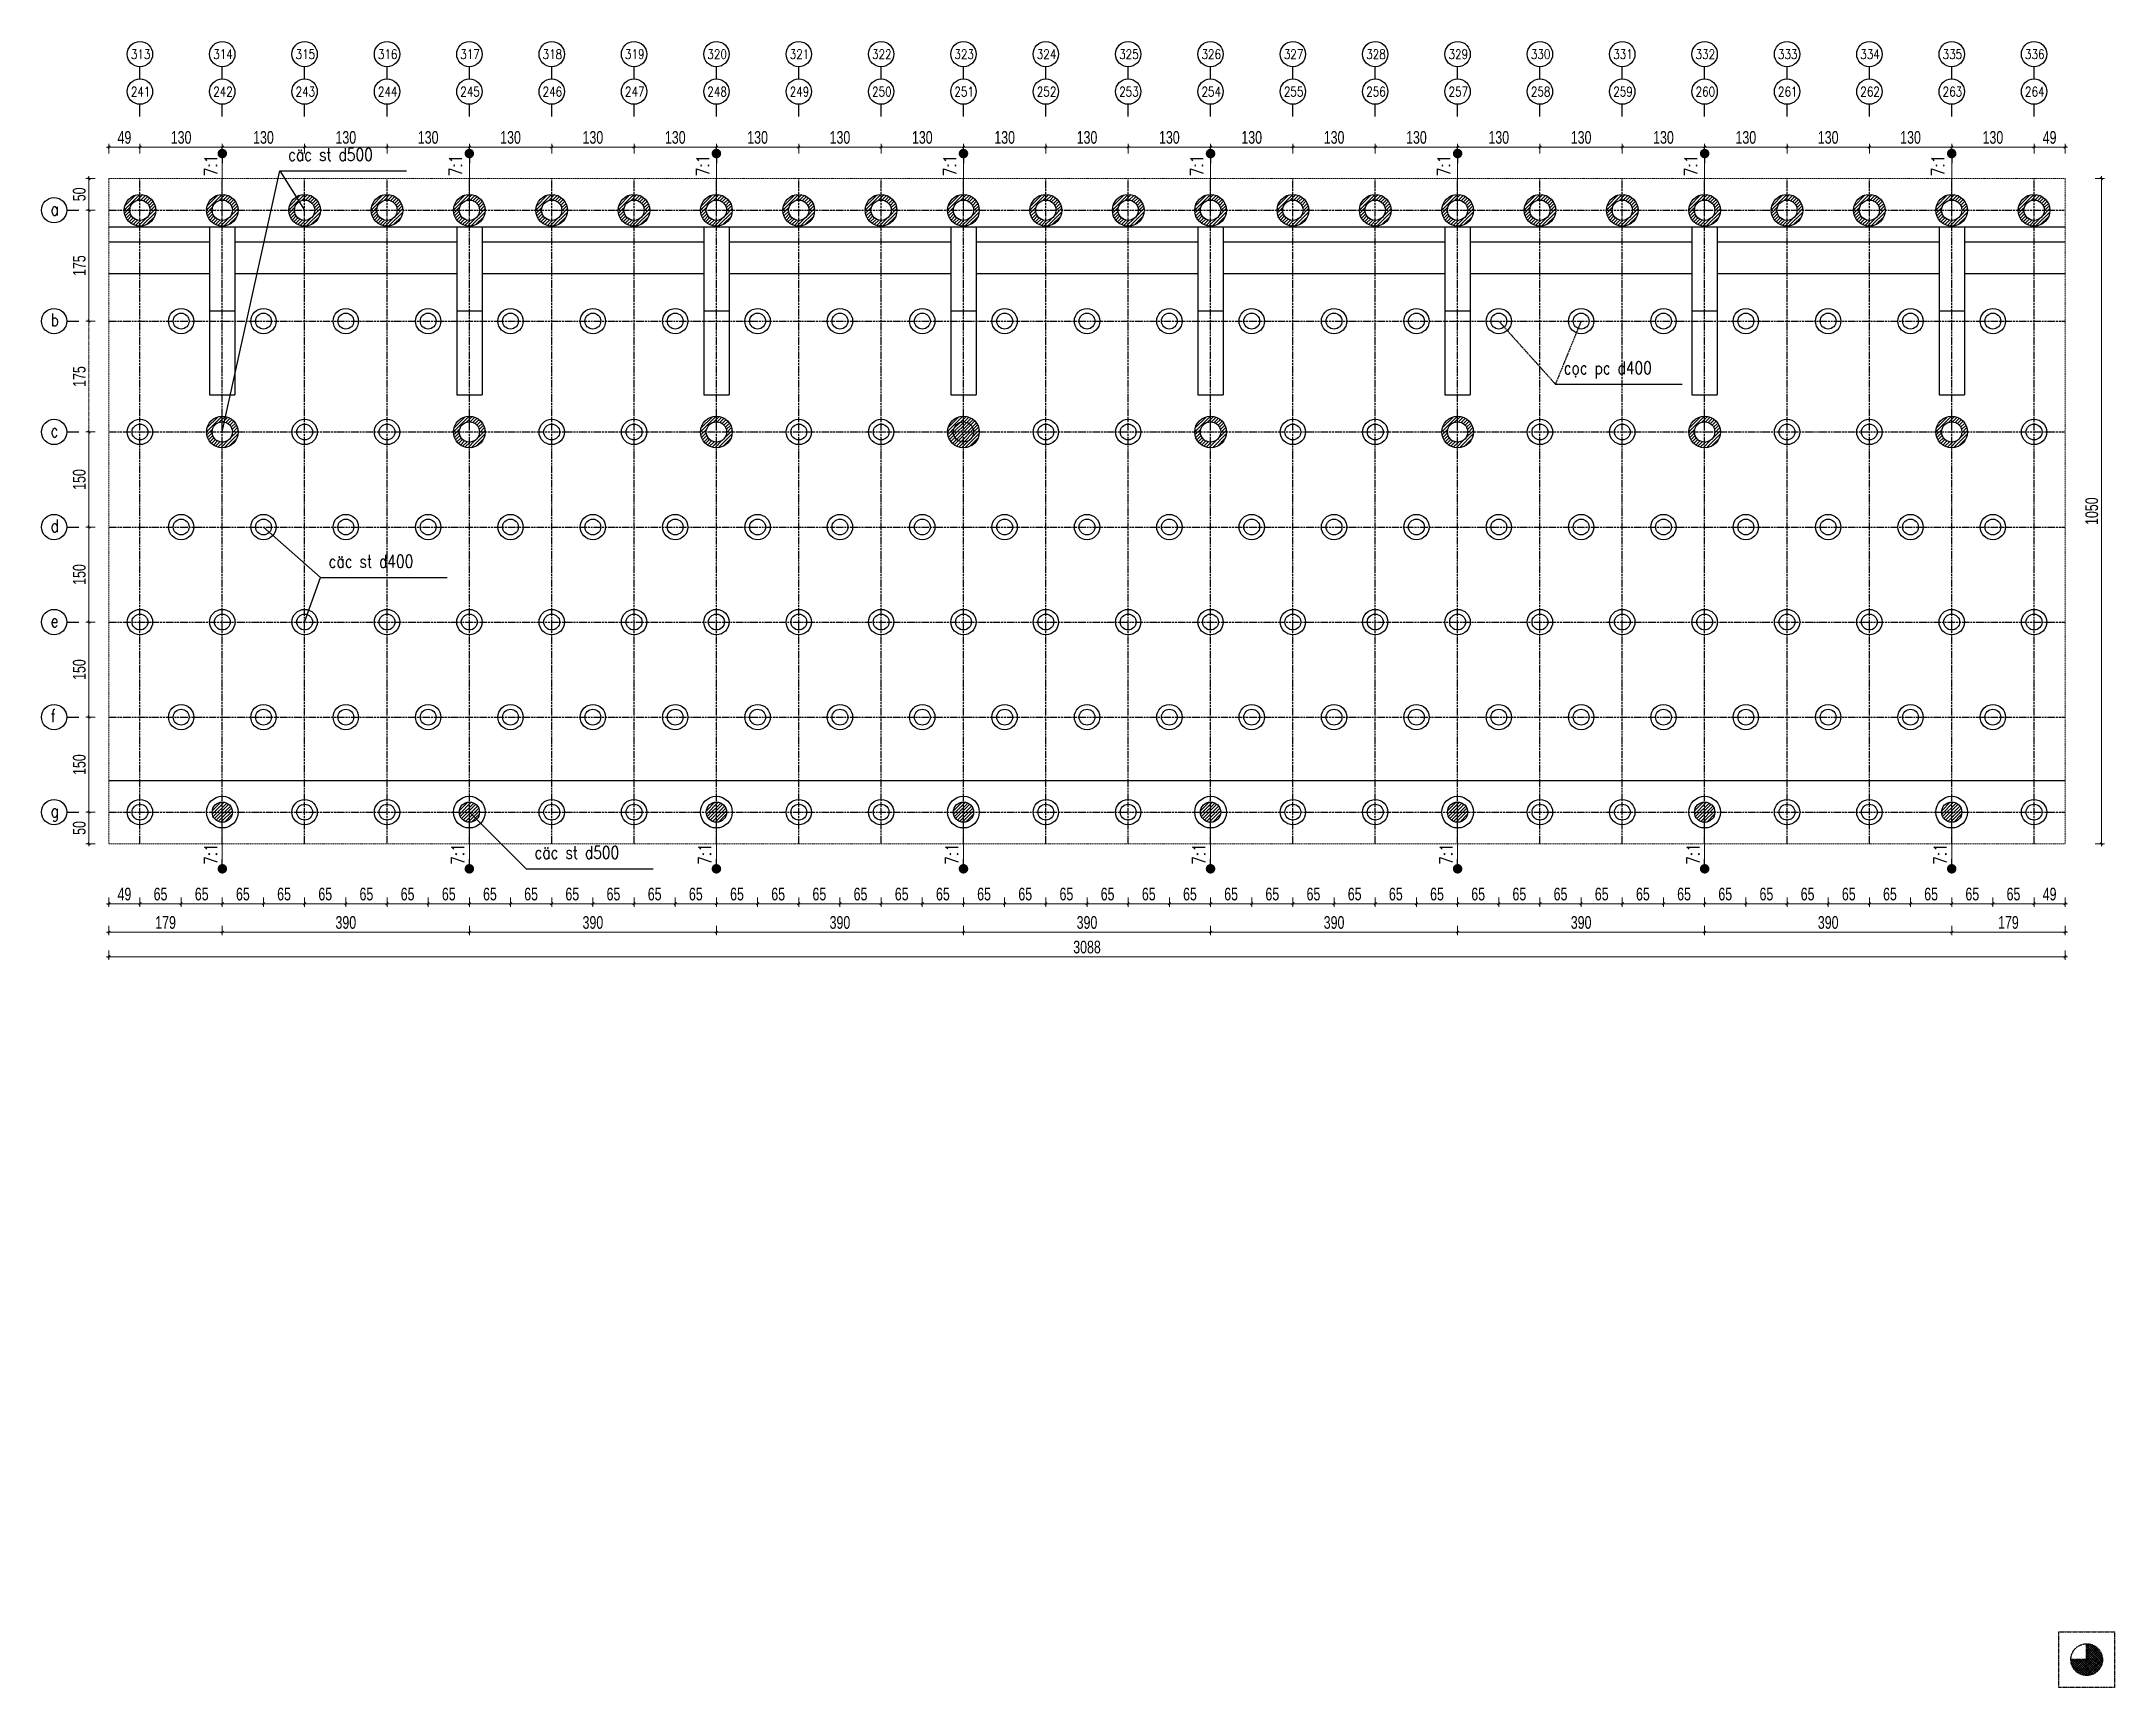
# Model space of a CAD drawing. Header units: inches. Extents: x -1640460 to 2672754, y -1012 to 1209503.
# Drawn here: x 4934 to 8207, y -1012 to 1586 of the extents above; entities that cross this region are included whole.
import ezdxf

# ---------------------------------------------------------------- set-up
doc = ezdxf.new("R2010")
doc.units = ezdxf.units.IN
doc.header["$MEASUREMENT"] = 0
for name, pattern in [('ACAD_ISO09W100', [45, 24, -3, 6, -3, 6, -3]), ('CENTER', [2, 1.25, -0.25, 0.25, -0.25]), ('HIDDEN', [0.375, 0.25, -0.125])]:
    doc.linetypes.add(name, pattern=pattern)
doc.layers.add('DIM', color=177, linetype='Continuous', lineweight=20)
doc.layers.add('THAY1', color=9, linetype='Continuous', lineweight=20)
for name, color, linetype in [('Kich thuoc', 4, 'Continuous'), ('Text', 2, 'Continuous'), ('Tim', 8, 'ACAD_ISO09W100')]:
    doc.layers.add(name, color=color, linetype=linetype)
doc.styles.add('KICH_THUOC', font='vnsimli.shx', dxfattribs={"width": 0.8})
doc.styles.add('TXTDIM', font='VNARIAL.TTF', dxfattribs={"width": 0.7})
doc.dimstyles.new('DIM10', dxfattribs={"dimscale": 10, "dimtxt": 2, "dimasz": 0.3, "dimexe": 0.5, "dimexo": 0.5, "dimgap": 0.5, "dimtad": 1, "dimdec": 0, "dimzin": 12, "dimdsep": 46, "dimtxsty": 'TXTDIM', "dimblk": 'SLASH', "dimcen": 1.5, "dimclrd": 1, "dimclre": 256, "dimclrt": 2, "dimadec": 0, "dimazin": 0, "dimtfac": 1, "dimtdec": 0, "dimtix": 1, "dimtmove": 0, "dimatfit": 3, "dimldrblk": 'DOT', "dimfxl": 1, "dimfxlon": 1, "dimtolj": 1, "dimtzin": 0, "dimlwd": 9, "dimlwe": 9, "dimarcsym": 1})
pattern_1 = [(45, (4344.4896, 0), (-2.6516504, 2.6516504), [])]
pattern_2 = [(45, (4734.4896, 0), (-2.65165, 2.65165), [])]
pattern_3 = [(45, (5124.4896, 0), (-2.65165, 2.65165), [])]
pattern_4 = [(45, (5514.4896, 0), (-2.65165, 2.65165), [])]
pattern_5 = [(45, (5904.4896, 0), (-2.65165, 2.65165), [])]
pattern_6 = [(45, (6294.4896, 0), (-2.65165, 2.65165), [])]
pattern_7 = [(45, (6684.4896, 0), (-2.65165, 2.65165), [])]
pattern_8 = [(45, (7074.4896, 0), (-2.65165, 2.65165), [])]

msp = doc.modelspace()

# ---------------------------------------------------------------- texts
at = {"char_height": 20, "width": 34.474, "attachment_point": 1, "rotation": 90, "style": 'KICH_THUOC'}
for insert in [(5191.6, 1372.9), (5578.2, 1372.9), (5968.2, 1372.9), (6358.2, 1372.9), (6748.2, 1372.9), (7138.2, 1372.9), (7528.2, 1372.9), (7918.2, 1372.9), (5191.6, 286.2), (5581.6, 286.2), (5971.6, 286.2), (6361.6, 286.2), (6751.6, 286.2), (7141.6, 286.2), (7531.6, 286.2), (7921.6, 286.2)]:
    msp.add_mtext('7:1', dxfattribs=dict(at, insert=insert))
at = {"layer": 'Text', "attachment_point": 1, "style": 'KICH_THUOC'}
for s, insert, char_height, width in [('313', (5075.6, 1573.1), 15, 14.376), ('314', (5205.6, 1573.1), 15, 14.376), ('315', (5335.6, 1573.1), 15, 14.376), ('316', (5465.6, 1573.1), 15, 14.376), ('317', (5595.6, 1573.1), 15, 14.376), ('318', (5725.6, 1573.1), 15, 14.376), ('319', (5855.6, 1573.1), 15, 14.376), ('320', (5985.6, 1573.1), 15, 14.376), ('321', (6115.6, 1573.1), 15, 14.376), ('322', (6245.6, 1573.1), 15, 14.376), ('323', (6375.6, 1573.1), 15, 14.376), ('324', (6505.6, 1573.1), 15, 14.376), ('325', (6635.6, 1573.1), 15, 14.376), ('326', (6765.6, 1573.1), 15, 14.376), ('327', (6895.6, 1573.1), 15, 14.376), ('328', (7025.6, 1573.1), 15, 14.376), ('329', (7155.6, 1573.1), 15, 14.376), ('330', (7285.6, 1573.1), 15, 14.376), ('331', (7415.6, 1573.1), 15, 14.376), ('332', (7545.6, 1573.1), 15, 14.376), ('333', (7675.6, 1573.1), 15, 14.376), ('334', (7805.6, 1573.1), 15, 14.376), ('335', (7935.6, 1573.1), 15, 14.376), ('336', (8065.6, 1573.1), 15, 14.376), ('241', (5075.6, 1514), 15, 14.376), ('242', (5205.6, 1514), 15, 14.376), ('243', (5335.6, 1514), 15, 14.376), ('244', (5465.6, 1514), 15, 14.376), ('245', (5595.6, 1514), 15, 14.376), ('246', (5725.6, 1514), 15, 14.376), ('247', (5855.6, 1514), 15, 14.376), ('248', (5985.6, 1514), 15, 14.376), ('249', (6115.6, 1514), 15, 14.376), ('250', (6245.6, 1514), 15, 14.376), ('251', (6375.6, 1514), 15, 14.376), ('252', (6505.6, 1514), 15, 14.376), ('253', (6635.6, 1514), 15, 14.376), ('254', (6765.6, 1514), 15, 14.376), ('255', (6895.6, 1514), 15, 14.376), ('256', (7025.6, 1514), 15, 14.376), ('257', (7155.6, 1514), 15, 14.376), ('258', (7285.6, 1514), 15, 14.376), ('259', (7415.6, 1514), 15, 14.376), ('260', (7545.6, 1514), 15, 14.376), ('261', (7675.6, 1514), 15, 14.376), ('262', (7805.6, 1514), 15, 14.376), ('263', (7935.6, 1514), 15, 14.376), ('264', (8065.6, 1514), 15, 14.376), ('cäc \xadst d500', (5323.9, 1417.2), 20, 371.637), ('a', (4948.9, 1331.3), 20, 371.637), ('b', (4948.9, 1156.3), 20, 371.637), ('cäc pc d400', (7337.4, 1080.6), 20, 371.637), ('c', (4948.9, 981.3), 20, 371.637), ('d', (4948.9, 831.3), 20, 371.637), ('cäc \xadst d400', (5387.8, 775.3), 20, 371.637), ('e', (4948.9, 681.3), 20, 371.637), ('f', (4948.9, 531.3), 20, 371.637), ('g', (4948.9, 381.3), 20, 371.637), ('cäc \xadst d500', (5712.8, 315.8), 20, 371.637)]:
    msp.add_mtext(s, dxfattribs=dict(at, insert=insert, char_height=char_height, width=width))

# ---------------------------------------------------------------- blocks, each defined once
blk = doc.blocks.new('SLASH')
at = {"layer": 'DIM', "color": 16}
blk.add_line((-1.2, 0), (1.2, 0), dxfattribs=at)
at = {"layer": 'DIM', "color": 16, "linetype": 'Continuous'}
blk.add_line((-0.6, -0.6), (0.6, 0.6), dxfattribs=at)
blk = doc.blocks.new('*D423')
at = {"layer": 'Defpoints', "color": 0}
for p in [(5040.9, 319.4), (5089.9, 319.4), (5089.9, 224.8)]:
    blk.add_point(p, dxfattribs=at)
at = {"layer": 'Kich thuoc', "lineweight": 9}
for p, q in [((5040.9, 234.8), (5040.9, 219.8)), ((5089.9, 234.8), (5089.9, 219.8))]:
    blk.add_line(p, q, dxfattribs=at)
at = {"layer": 'Kich thuoc', "color": 1, "lineweight": 9}
blk.add_line((5043.9, 224.8), (5086.9, 224.8), dxfattribs=at)
at = {"layer": 'Kich thuoc', "color": 1, "lineweight": 9, "xscale": 3, "yscale": 3, "zscale": 3, "rotation": 180}
blk.add_blockref('SLASH', (5040.9, 224.8), dxfattribs=at)
at = {"layer": 'Kich thuoc', "color": 1, "lineweight": 9, "xscale": 3, "yscale": 3, "zscale": 3}
blk.add_blockref('SLASH', (5089.9, 224.8), dxfattribs=at)
at = {"layer": 'Kich thuoc', "color": 2, "insert": (5065.4, 240), "char_height": 20, "attachment_point": 5, "style": 'TXTDIM'}
blk.add_mtext('\\A1;49', dxfattribs=at)
blk = doc.blocks.new('_Dot')
at = {"color": 0, "linetype": 'ByBlock', "lineweight": -2}
blk.add_line((-0.5, 0), (-1, 0), dxfattribs=at)
at = {"color": 0, "linetype": 'ByBlock', "const_width": 0.5}
blk.add_lwpolyline([(-0.25, 0, 1), (0.25, 0, 1)], format="xyb", close=True, dxfattribs=at)
blk = doc.blocks.new('*D424')
at = {"layer": 'Defpoints', "color": 0}
for p in [(5089.9, 319.4), (5154.9, 319.4), (5154.9, 224.8)]:
    blk.add_point(p, dxfattribs=at)
at = {"layer": 'Kich thuoc', "lineweight": 9}
for p, q in [((5089.9, 234.8), (5089.9, 219.8)), ((5154.9, 234.8), (5154.9, 219.8))]:
    blk.add_line(p, q, dxfattribs=at)
at = {"layer": 'Kich thuoc', "color": 1, "lineweight": 9}
blk.add_line((5092.9, 224.8), (5151.9, 224.8), dxfattribs=at)
at = {"layer": 'Kich thuoc', "color": 1, "lineweight": 9, "xscale": 3, "yscale": 3, "zscale": 3, "rotation": 180}
blk.add_blockref('SLASH', (5089.9, 224.8), dxfattribs=at)
at = {"layer": 'Kich thuoc', "color": 1, "lineweight": 9, "xscale": 3, "yscale": 3, "zscale": 3}
blk.add_blockref('SLASH', (5154.9, 224.8), dxfattribs=at)
at = {"layer": 'Kich thuoc', "color": 2, "insert": (5122.4, 240), "char_height": 20, "attachment_point": 5, "style": 'TXTDIM'}
blk.add_mtext('\\A1;65', dxfattribs=at)
blk = doc.blocks.new('*D425')
at = {"layer": 'Defpoints', "color": 0}
for p in [(5154.9, 319.4), (5219.9, 319.4), (5219.9, 224.8)]:
    blk.add_point(p, dxfattribs=at)
at = {"layer": 'Kich thuoc', "lineweight": 9}
for p, q in [((5154.9, 234.8), (5154.9, 219.8)), ((5219.9, 234.8), (5219.9, 219.8))]:
    blk.add_line(p, q, dxfattribs=at)
at = {"layer": 'Kich thuoc', "color": 1, "lineweight": 9}
blk.add_line((5157.9, 224.8), (5216.9, 224.8), dxfattribs=at)
at = {"layer": 'Kich thuoc', "color": 1, "lineweight": 9, "xscale": 3, "yscale": 3, "zscale": 3, "rotation": 180}
blk.add_blockref('SLASH', (5154.9, 224.8), dxfattribs=at)
at = {"layer": 'Kich thuoc', "color": 1, "lineweight": 9, "xscale": 3, "yscale": 3, "zscale": 3}
blk.add_blockref('SLASH', (5219.9, 224.8), dxfattribs=at)
at = {"layer": 'Kich thuoc', "color": 2, "insert": (5187.4, 240), "char_height": 20, "attachment_point": 5, "style": 'TXTDIM'}
blk.add_mtext('\\A1;65', dxfattribs=at)
blk = doc.blocks.new('*D426')
at = {"layer": 'Defpoints', "color": 0}
for p in [(5219.9, 319.4), (5284.9, 319.4), (5284.9, 224.8)]:
    blk.add_point(p, dxfattribs=at)
at = {"layer": 'Kich thuoc', "lineweight": 9}
for p, q in [((5219.9, 234.8), (5219.9, 219.8)), ((5284.9, 234.8), (5284.9, 219.8))]:
    blk.add_line(p, q, dxfattribs=at)
at = {"layer": 'Kich thuoc', "color": 1, "lineweight": 9}
blk.add_line((5222.9, 224.8), (5281.9, 224.8), dxfattribs=at)
at = {"layer": 'Kich thuoc', "color": 1, "lineweight": 9, "xscale": 3, "yscale": 3, "zscale": 3, "rotation": 180}
blk.add_blockref('SLASH', (5219.9, 224.8), dxfattribs=at)
at = {"layer": 'Kich thuoc', "color": 1, "lineweight": 9, "xscale": 3, "yscale": 3, "zscale": 3}
blk.add_blockref('SLASH', (5284.9, 224.8), dxfattribs=at)
at = {"layer": 'Kich thuoc', "color": 2, "insert": (5252.4, 240), "char_height": 20, "attachment_point": 5, "style": 'TXTDIM'}
blk.add_mtext('\\A1;65', dxfattribs=at)
blk = doc.blocks.new('*D427')
at = {"layer": 'Defpoints', "color": 0}
for p in [(5284.9, 319.4), (5349.9, 319.4), (5349.9, 224.8)]:
    blk.add_point(p, dxfattribs=at)
at = {"layer": 'Kich thuoc', "lineweight": 9}
for p, q in [((5284.9, 234.8), (5284.9, 219.8)), ((5349.9, 234.8), (5349.9, 219.8))]:
    blk.add_line(p, q, dxfattribs=at)
at = {"layer": 'Kich thuoc', "color": 1, "lineweight": 9}
blk.add_line((5287.9, 224.8), (5346.9, 224.8), dxfattribs=at)
at = {"layer": 'Kich thuoc', "color": 1, "lineweight": 9, "xscale": 3, "yscale": 3, "zscale": 3, "rotation": 180}
blk.add_blockref('SLASH', (5284.9, 224.8), dxfattribs=at)
at = {"layer": 'Kich thuoc', "color": 1, "lineweight": 9, "xscale": 3, "yscale": 3, "zscale": 3}
blk.add_blockref('SLASH', (5349.9, 224.8), dxfattribs=at)
at = {"layer": 'Kich thuoc', "color": 2, "insert": (5317.4, 240), "char_height": 20, "attachment_point": 5, "style": 'TXTDIM'}
blk.add_mtext('\\A1;65', dxfattribs=at)
blk = doc.blocks.new('*D428')
at = {"layer": 'Defpoints', "color": 0}
for p in [(5349.9, 319.4), (5414.9, 319.4), (5414.9, 224.8)]:
    blk.add_point(p, dxfattribs=at)
at = {"layer": 'Kich thuoc', "lineweight": 9}
for p, q in [((5349.9, 234.8), (5349.9, 219.8)), ((5414.9, 234.8), (5414.9, 219.8))]:
    blk.add_line(p, q, dxfattribs=at)
at = {"layer": 'Kich thuoc', "color": 1, "lineweight": 9}
blk.add_line((5352.9, 224.8), (5411.9, 224.8), dxfattribs=at)
at = {"layer": 'Kich thuoc', "color": 1, "lineweight": 9, "xscale": 3, "yscale": 3, "zscale": 3, "rotation": 180}
blk.add_blockref('SLASH', (5349.9, 224.8), dxfattribs=at)
at = {"layer": 'Kich thuoc', "color": 1, "lineweight": 9, "xscale": 3, "yscale": 3, "zscale": 3}
blk.add_blockref('SLASH', (5414.9, 224.8), dxfattribs=at)
at = {"layer": 'Kich thuoc', "color": 2, "insert": (5382.4, 240), "char_height": 20, "attachment_point": 5, "style": 'TXTDIM'}
blk.add_mtext('\\A1;65', dxfattribs=at)
blk = doc.blocks.new('*D429')
at = {"layer": 'Defpoints', "color": 0}
for p in [(5414.9, 319.4), (5479.9, 319.4), (5479.9, 224.8)]:
    blk.add_point(p, dxfattribs=at)
at = {"layer": 'Kich thuoc', "lineweight": 9}
for p, q in [((5414.9, 234.8), (5414.9, 219.8)), ((5479.9, 234.8), (5479.9, 219.8))]:
    blk.add_line(p, q, dxfattribs=at)
at = {"layer": 'Kich thuoc', "color": 1, "lineweight": 9}
blk.add_line((5417.9, 224.8), (5476.9, 224.8), dxfattribs=at)
at = {"layer": 'Kich thuoc', "color": 1, "lineweight": 9, "xscale": 3, "yscale": 3, "zscale": 3, "rotation": 180}
blk.add_blockref('SLASH', (5414.9, 224.8), dxfattribs=at)
at = {"layer": 'Kich thuoc', "color": 1, "lineweight": 9, "xscale": 3, "yscale": 3, "zscale": 3}
blk.add_blockref('SLASH', (5479.9, 224.8), dxfattribs=at)
at = {"layer": 'Kich thuoc', "color": 2, "insert": (5447.4, 240), "char_height": 20, "attachment_point": 5, "style": 'TXTDIM'}
blk.add_mtext('\\A1;65', dxfattribs=at)
blk = doc.blocks.new('*D430')
at = {"layer": 'Defpoints', "color": 0}
for p in [(5479.9, 319.4), (5544.9, 319.4), (5544.9, 224.8)]:
    blk.add_point(p, dxfattribs=at)
at = {"layer": 'Kich thuoc', "lineweight": 9}
for p, q in [((5479.9, 234.8), (5479.9, 219.8)), ((5544.9, 234.8), (5544.9, 219.8))]:
    blk.add_line(p, q, dxfattribs=at)
at = {"layer": 'Kich thuoc', "color": 1, "lineweight": 9}
blk.add_line((5482.9, 224.8), (5541.9, 224.8), dxfattribs=at)
at = {"layer": 'Kich thuoc', "color": 1, "lineweight": 9, "xscale": 3, "yscale": 3, "zscale": 3, "rotation": 180}
blk.add_blockref('SLASH', (5479.9, 224.8), dxfattribs=at)
at = {"layer": 'Kich thuoc', "color": 1, "lineweight": 9, "xscale": 3, "yscale": 3, "zscale": 3}
blk.add_blockref('SLASH', (5544.9, 224.8), dxfattribs=at)
at = {"layer": 'Kich thuoc', "color": 2, "insert": (5512.4, 240), "char_height": 20, "attachment_point": 5, "style": 'TXTDIM'}
blk.add_mtext('\\A1;65', dxfattribs=at)
blk = doc.blocks.new('*D431')
at = {"layer": 'Defpoints', "color": 0}
for p in [(5544.9, 319.4), (5609.9, 319.4), (5609.9, 224.8)]:
    blk.add_point(p, dxfattribs=at)
at = {"layer": 'Kich thuoc', "lineweight": 9}
for p, q in [((5544.9, 234.8), (5544.9, 219.8)), ((5609.9, 234.8), (5609.9, 219.8))]:
    blk.add_line(p, q, dxfattribs=at)
at = {"layer": 'Kich thuoc', "color": 1, "lineweight": 9}
blk.add_line((5547.9, 224.8), (5606.9, 224.8), dxfattribs=at)
at = {"layer": 'Kich thuoc', "color": 1, "lineweight": 9, "xscale": 3, "yscale": 3, "zscale": 3, "rotation": 180}
blk.add_blockref('SLASH', (5544.9, 224.8), dxfattribs=at)
at = {"layer": 'Kich thuoc', "color": 1, "lineweight": 9, "xscale": 3, "yscale": 3, "zscale": 3}
blk.add_blockref('SLASH', (5609.9, 224.8), dxfattribs=at)
at = {"layer": 'Kich thuoc', "color": 2, "insert": (5577.4, 240), "char_height": 20, "attachment_point": 5, "style": 'TXTDIM'}
blk.add_mtext('\\A1;65', dxfattribs=at)
blk = doc.blocks.new('*D432')
at = {"layer": 'Defpoints', "color": 0}
for p in [(5609.9, 319.4), (5674.9, 319.4), (5674.9, 224.8)]:
    blk.add_point(p, dxfattribs=at)
at = {"layer": 'Kich thuoc', "lineweight": 9}
for p, q in [((5609.9, 234.8), (5609.9, 219.8)), ((5674.9, 234.8), (5674.9, 219.8))]:
    blk.add_line(p, q, dxfattribs=at)
at = {"layer": 'Kich thuoc', "color": 1, "lineweight": 9}
blk.add_line((5612.9, 224.8), (5671.9, 224.8), dxfattribs=at)
at = {"layer": 'Kich thuoc', "color": 1, "lineweight": 9, "xscale": 3, "yscale": 3, "zscale": 3, "rotation": 180}
blk.add_blockref('SLASH', (5609.9, 224.8), dxfattribs=at)
at = {"layer": 'Kich thuoc', "color": 1, "lineweight": 9, "xscale": 3, "yscale": 3, "zscale": 3}
blk.add_blockref('SLASH', (5674.9, 224.8), dxfattribs=at)
at = {"layer": 'Kich thuoc', "color": 2, "insert": (5642.4, 240), "char_height": 20, "attachment_point": 5, "style": 'TXTDIM'}
blk.add_mtext('\\A1;65', dxfattribs=at)
blk = doc.blocks.new('*D433')
at = {"layer": 'Defpoints', "color": 0}
for p in [(5674.9, 319.4), (5739.9, 319.4), (5739.9, 224.8)]:
    blk.add_point(p, dxfattribs=at)
at = {"layer": 'Kich thuoc', "lineweight": 9}
for p, q in [((5674.9, 234.8), (5674.9, 219.8)), ((5739.9, 234.8), (5739.9, 219.8))]:
    blk.add_line(p, q, dxfattribs=at)
at = {"layer": 'Kich thuoc', "color": 1, "lineweight": 9}
blk.add_line((5677.9, 224.8), (5736.9, 224.8), dxfattribs=at)
at = {"layer": 'Kich thuoc', "color": 1, "lineweight": 9, "xscale": 3, "yscale": 3, "zscale": 3, "rotation": 180}
blk.add_blockref('SLASH', (5674.9, 224.8), dxfattribs=at)
at = {"layer": 'Kich thuoc', "color": 1, "lineweight": 9, "xscale": 3, "yscale": 3, "zscale": 3}
blk.add_blockref('SLASH', (5739.9, 224.8), dxfattribs=at)
at = {"layer": 'Kich thuoc', "color": 2, "insert": (5707.4, 240), "char_height": 20, "attachment_point": 5, "style": 'TXTDIM'}
blk.add_mtext('\\A1;65', dxfattribs=at)
blk = doc.blocks.new('*D434')
at = {"layer": 'Defpoints', "color": 0}
for p in [(5739.9, 319.4), (5804.9, 319.4), (5804.9, 224.8)]:
    blk.add_point(p, dxfattribs=at)
at = {"layer": 'Kich thuoc', "lineweight": 9}
for p, q in [((5739.9, 234.8), (5739.9, 219.8)), ((5804.9, 234.8), (5804.9, 219.8))]:
    blk.add_line(p, q, dxfattribs=at)
at = {"layer": 'Kich thuoc', "color": 1, "lineweight": 9}
blk.add_line((5742.9, 224.8), (5801.9, 224.8), dxfattribs=at)
at = {"layer": 'Kich thuoc', "color": 1, "lineweight": 9, "xscale": 3, "yscale": 3, "zscale": 3, "rotation": 180}
blk.add_blockref('SLASH', (5739.9, 224.8), dxfattribs=at)
at = {"layer": 'Kich thuoc', "color": 1, "lineweight": 9, "xscale": 3, "yscale": 3, "zscale": 3}
blk.add_blockref('SLASH', (5804.9, 224.8), dxfattribs=at)
at = {"layer": 'Kich thuoc', "color": 2, "insert": (5772.4, 240), "char_height": 20, "attachment_point": 5, "style": 'TXTDIM'}
blk.add_mtext('\\A1;65', dxfattribs=at)
blk = doc.blocks.new('*D435')
at = {"layer": 'Defpoints', "color": 0}
for p in [(5804.9, 319.4), (5869.9, 319.4), (5869.9, 224.8)]:
    blk.add_point(p, dxfattribs=at)
at = {"layer": 'Kich thuoc', "lineweight": 9}
for p, q in [((5804.9, 234.8), (5804.9, 219.8)), ((5869.9, 234.8), (5869.9, 219.8))]:
    blk.add_line(p, q, dxfattribs=at)
at = {"layer": 'Kich thuoc', "color": 1, "lineweight": 9}
blk.add_line((5807.9, 224.8), (5866.9, 224.8), dxfattribs=at)
at = {"layer": 'Kich thuoc', "color": 1, "lineweight": 9, "xscale": 3, "yscale": 3, "zscale": 3, "rotation": 180}
blk.add_blockref('SLASH', (5804.9, 224.8), dxfattribs=at)
at = {"layer": 'Kich thuoc', "color": 1, "lineweight": 9, "xscale": 3, "yscale": 3, "zscale": 3}
blk.add_blockref('SLASH', (5869.9, 224.8), dxfattribs=at)
at = {"layer": 'Kich thuoc', "color": 2, "insert": (5837.4, 240), "char_height": 20, "attachment_point": 5, "style": 'TXTDIM'}
blk.add_mtext('\\A1;65', dxfattribs=at)
blk = doc.blocks.new('*D436')
at = {"layer": 'Defpoints', "color": 0}
for p in [(5869.9, 319.4), (5934.9, 319.4), (5934.9, 224.8)]:
    blk.add_point(p, dxfattribs=at)
at = {"layer": 'Kich thuoc', "lineweight": 9}
for p, q in [((5869.9, 234.8), (5869.9, 219.8)), ((5934.9, 234.8), (5934.9, 219.8))]:
    blk.add_line(p, q, dxfattribs=at)
at = {"layer": 'Kich thuoc', "color": 1, "lineweight": 9}
blk.add_line((5872.9, 224.8), (5931.9, 224.8), dxfattribs=at)
at = {"layer": 'Kich thuoc', "color": 1, "lineweight": 9, "xscale": 3, "yscale": 3, "zscale": 3, "rotation": 180}
blk.add_blockref('SLASH', (5869.9, 224.8), dxfattribs=at)
at = {"layer": 'Kich thuoc', "color": 1, "lineweight": 9, "xscale": 3, "yscale": 3, "zscale": 3}
blk.add_blockref('SLASH', (5934.9, 224.8), dxfattribs=at)
at = {"layer": 'Kich thuoc', "color": 2, "insert": (5902.4, 240), "char_height": 20, "attachment_point": 5, "style": 'TXTDIM'}
blk.add_mtext('\\A1;65', dxfattribs=at)
blk = doc.blocks.new('*D437')
at = {"layer": 'Defpoints', "color": 0}
for p in [(5934.9, 319.4), (5999.9, 319.4), (5999.9, 224.8)]:
    blk.add_point(p, dxfattribs=at)
at = {"layer": 'Kich thuoc', "lineweight": 9}
for p, q in [((5934.9, 234.8), (5934.9, 219.8)), ((5999.9, 234.8), (5999.9, 219.8))]:
    blk.add_line(p, q, dxfattribs=at)
at = {"layer": 'Kich thuoc', "color": 1, "lineweight": 9}
blk.add_line((5937.9, 224.8), (5996.9, 224.8), dxfattribs=at)
at = {"layer": 'Kich thuoc', "color": 1, "lineweight": 9, "xscale": 3, "yscale": 3, "zscale": 3, "rotation": 180}
blk.add_blockref('SLASH', (5934.9, 224.8), dxfattribs=at)
at = {"layer": 'Kich thuoc', "color": 1, "lineweight": 9, "xscale": 3, "yscale": 3, "zscale": 3}
blk.add_blockref('SLASH', (5999.9, 224.8), dxfattribs=at)
at = {"layer": 'Kich thuoc', "color": 2, "insert": (5967.4, 240), "char_height": 20, "attachment_point": 5, "style": 'TXTDIM'}
blk.add_mtext('\\A1;65', dxfattribs=at)
blk = doc.blocks.new('*D438')
at = {"layer": 'Defpoints', "color": 0}
for p in [(5999.9, 319.4), (6064.9, 319.4), (6064.9, 224.8)]:
    blk.add_point(p, dxfattribs=at)
at = {"layer": 'Kich thuoc', "lineweight": 9}
for p, q in [((5999.9, 234.8), (5999.9, 219.8)), ((6064.9, 234.8), (6064.9, 219.8))]:
    blk.add_line(p, q, dxfattribs=at)
at = {"layer": 'Kich thuoc', "color": 1, "lineweight": 9}
blk.add_line((6002.9, 224.8), (6061.9, 224.8), dxfattribs=at)
at = {"layer": 'Kich thuoc', "color": 1, "lineweight": 9, "xscale": 3, "yscale": 3, "zscale": 3, "rotation": 180}
blk.add_blockref('SLASH', (5999.9, 224.8), dxfattribs=at)
at = {"layer": 'Kich thuoc', "color": 1, "lineweight": 9, "xscale": 3, "yscale": 3, "zscale": 3}
blk.add_blockref('SLASH', (6064.9, 224.8), dxfattribs=at)
at = {"layer": 'Kich thuoc', "color": 2, "insert": (6032.4, 240), "char_height": 20, "attachment_point": 5, "style": 'TXTDIM'}
blk.add_mtext('\\A1;65', dxfattribs=at)
blk = doc.blocks.new('*D439')
at = {"layer": 'Defpoints', "color": 0}
for p in [(6064.9, 319.4), (6129.9, 319.4), (6129.9, 224.8)]:
    blk.add_point(p, dxfattribs=at)
at = {"layer": 'Kich thuoc', "lineweight": 9}
for p, q in [((6064.9, 234.8), (6064.9, 219.8)), ((6129.9, 234.8), (6129.9, 219.8))]:
    blk.add_line(p, q, dxfattribs=at)
at = {"layer": 'Kich thuoc', "color": 1, "lineweight": 9}
blk.add_line((6067.9, 224.8), (6126.9, 224.8), dxfattribs=at)
at = {"layer": 'Kich thuoc', "color": 1, "lineweight": 9, "xscale": 3, "yscale": 3, "zscale": 3, "rotation": 180}
blk.add_blockref('SLASH', (6064.9, 224.8), dxfattribs=at)
at = {"layer": 'Kich thuoc', "color": 1, "lineweight": 9, "xscale": 3, "yscale": 3, "zscale": 3}
blk.add_blockref('SLASH', (6129.9, 224.8), dxfattribs=at)
at = {"layer": 'Kich thuoc', "color": 2, "insert": (6097.4, 240), "char_height": 20, "attachment_point": 5, "style": 'TXTDIM'}
blk.add_mtext('\\A1;65', dxfattribs=at)
blk = doc.blocks.new('*D382')
at = {"layer": 'Defpoints', "color": 0}
for p in [(6129.9, 319.4), (6194.9, 319.4), (6194.9, 224.8)]:
    blk.add_point(p, dxfattribs=at)
at = {"layer": 'Kich thuoc', "lineweight": 9}
for p, q in [((6129.9, 234.8), (6129.9, 219.8)), ((6194.9, 234.8), (6194.9, 219.8))]:
    blk.add_line(p, q, dxfattribs=at)
at = {"layer": 'Kich thuoc', "color": 1, "lineweight": 9}
blk.add_line((6132.9, 224.8), (6191.9, 224.8), dxfattribs=at)
at = {"layer": 'Kich thuoc', "color": 1, "lineweight": 9, "xscale": 3, "yscale": 3, "zscale": 3, "rotation": 180}
blk.add_blockref('SLASH', (6129.9, 224.8), dxfattribs=at)
at = {"layer": 'Kich thuoc', "color": 1, "lineweight": 9, "xscale": 3, "yscale": 3, "zscale": 3}
blk.add_blockref('SLASH', (6194.9, 224.8), dxfattribs=at)
at = {"layer": 'Kich thuoc', "color": 2, "insert": (6162.4, 240), "char_height": 20, "attachment_point": 5, "style": 'TXTDIM'}
blk.add_mtext('\\A1;65', dxfattribs=at)
blk = doc.blocks.new('*D383')
at = {"layer": 'Defpoints', "color": 0}
for p in [(6194.9, 319.4), (6259.9, 319.4), (6259.9, 224.8)]:
    blk.add_point(p, dxfattribs=at)
at = {"layer": 'Kich thuoc', "lineweight": 9}
for p, q in [((6194.9, 234.8), (6194.9, 219.8)), ((6259.9, 234.8), (6259.9, 219.8))]:
    blk.add_line(p, q, dxfattribs=at)
at = {"layer": 'Kich thuoc', "color": 1, "lineweight": 9}
blk.add_line((6197.9, 224.8), (6256.9, 224.8), dxfattribs=at)
at = {"layer": 'Kich thuoc', "color": 1, "lineweight": 9, "xscale": 3, "yscale": 3, "zscale": 3, "rotation": 180}
blk.add_blockref('SLASH', (6194.9, 224.8), dxfattribs=at)
at = {"layer": 'Kich thuoc', "color": 1, "lineweight": 9, "xscale": 3, "yscale": 3, "zscale": 3}
blk.add_blockref('SLASH', (6259.9, 224.8), dxfattribs=at)
at = {"layer": 'Kich thuoc', "color": 2, "insert": (6227.4, 240), "char_height": 20, "attachment_point": 5, "style": 'TXTDIM'}
blk.add_mtext('\\A1;65', dxfattribs=at)
blk = doc.blocks.new('*D384')
at = {"layer": 'Defpoints', "color": 0}
for p in [(6259.9, 319.4), (6324.9, 319.4), (6324.9, 224.8)]:
    blk.add_point(p, dxfattribs=at)
at = {"layer": 'Kich thuoc', "lineweight": 9}
for p, q in [((6259.9, 234.8), (6259.9, 219.8)), ((6324.9, 234.8), (6324.9, 219.8))]:
    blk.add_line(p, q, dxfattribs=at)
at = {"layer": 'Kich thuoc', "color": 1, "lineweight": 9}
blk.add_line((6262.9, 224.8), (6321.9, 224.8), dxfattribs=at)
at = {"layer": 'Kich thuoc', "color": 1, "lineweight": 9, "xscale": 3, "yscale": 3, "zscale": 3, "rotation": 180}
blk.add_blockref('SLASH', (6259.9, 224.8), dxfattribs=at)
at = {"layer": 'Kich thuoc', "color": 1, "lineweight": 9, "xscale": 3, "yscale": 3, "zscale": 3}
blk.add_blockref('SLASH', (6324.9, 224.8), dxfattribs=at)
at = {"layer": 'Kich thuoc', "color": 2, "insert": (6292.4, 240), "char_height": 20, "attachment_point": 5, "style": 'TXTDIM'}
blk.add_mtext('\\A1;65', dxfattribs=at)
blk = doc.blocks.new('*D385')
at = {"layer": 'Defpoints', "color": 0}
for p in [(6324.9, 319.4), (6389.9, 319.4), (6389.9, 224.8)]:
    blk.add_point(p, dxfattribs=at)
at = {"layer": 'Kich thuoc', "lineweight": 9}
for p, q in [((6324.9, 234.8), (6324.9, 219.8)), ((6389.9, 234.8), (6389.9, 219.8))]:
    blk.add_line(p, q, dxfattribs=at)
at = {"layer": 'Kich thuoc', "color": 1, "lineweight": 9}
blk.add_line((6327.9, 224.8), (6386.9, 224.8), dxfattribs=at)
at = {"layer": 'Kich thuoc', "color": 1, "lineweight": 9, "xscale": 3, "yscale": 3, "zscale": 3, "rotation": 180}
blk.add_blockref('SLASH', (6324.9, 224.8), dxfattribs=at)
at = {"layer": 'Kich thuoc', "color": 1, "lineweight": 9, "xscale": 3, "yscale": 3, "zscale": 3}
blk.add_blockref('SLASH', (6389.9, 224.8), dxfattribs=at)
at = {"layer": 'Kich thuoc', "color": 2, "insert": (6357.4, 240), "char_height": 20, "attachment_point": 5, "style": 'TXTDIM'}
blk.add_mtext('\\A1;65', dxfattribs=at)
blk = doc.blocks.new('*D386')
at = {"layer": 'Defpoints', "color": 0}
for p in [(6389.9, 319.4), (6454.9, 319.4), (6454.9, 224.8)]:
    blk.add_point(p, dxfattribs=at)
at = {"layer": 'Kich thuoc', "lineweight": 9}
for p, q in [((6389.9, 234.8), (6389.9, 219.8)), ((6454.9, 234.8), (6454.9, 219.8))]:
    blk.add_line(p, q, dxfattribs=at)
at = {"layer": 'Kich thuoc', "color": 1, "lineweight": 9}
blk.add_line((6392.9, 224.8), (6451.9, 224.8), dxfattribs=at)
at = {"layer": 'Kich thuoc', "color": 1, "lineweight": 9, "xscale": 3, "yscale": 3, "zscale": 3, "rotation": 180}
blk.add_blockref('SLASH', (6389.9, 224.8), dxfattribs=at)
at = {"layer": 'Kich thuoc', "color": 1, "lineweight": 9, "xscale": 3, "yscale": 3, "zscale": 3}
blk.add_blockref('SLASH', (6454.9, 224.8), dxfattribs=at)
at = {"layer": 'Kich thuoc', "color": 2, "insert": (6422.4, 240), "char_height": 20, "attachment_point": 5, "style": 'TXTDIM'}
blk.add_mtext('\\A1;65', dxfattribs=at)
blk = doc.blocks.new('*D387')
at = {"layer": 'Defpoints', "color": 0}
for p in [(6454.9, 319.4), (6519.9, 319.4), (6519.9, 224.8)]:
    blk.add_point(p, dxfattribs=at)
at = {"layer": 'Kich thuoc', "lineweight": 9}
for p, q in [((6454.9, 234.8), (6454.9, 219.8)), ((6519.9, 234.8), (6519.9, 219.8))]:
    blk.add_line(p, q, dxfattribs=at)
at = {"layer": 'Kich thuoc', "color": 1, "lineweight": 9}
blk.add_line((6457.9, 224.8), (6516.9, 224.8), dxfattribs=at)
at = {"layer": 'Kich thuoc', "color": 1, "lineweight": 9, "xscale": 3, "yscale": 3, "zscale": 3, "rotation": 180}
blk.add_blockref('SLASH', (6454.9, 224.8), dxfattribs=at)
at = {"layer": 'Kich thuoc', "color": 1, "lineweight": 9, "xscale": 3, "yscale": 3, "zscale": 3}
blk.add_blockref('SLASH', (6519.9, 224.8), dxfattribs=at)
at = {"layer": 'Kich thuoc', "color": 2, "insert": (6487.4, 240), "char_height": 20, "attachment_point": 5, "style": 'TXTDIM'}
blk.add_mtext('\\A1;65', dxfattribs=at)
blk = doc.blocks.new('*D388')
at = {"layer": 'Defpoints', "color": 0}
for p in [(6519.9, 319.4), (6584.9, 319.4), (6584.9, 224.8)]:
    blk.add_point(p, dxfattribs=at)
at = {"layer": 'Kich thuoc', "lineweight": 9}
for p, q in [((6519.9, 234.8), (6519.9, 219.8)), ((6584.9, 234.8), (6584.9, 219.8))]:
    blk.add_line(p, q, dxfattribs=at)
at = {"layer": 'Kich thuoc', "color": 1, "lineweight": 9}
blk.add_line((6522.9, 224.8), (6581.9, 224.8), dxfattribs=at)
at = {"layer": 'Kich thuoc', "color": 1, "lineweight": 9, "xscale": 3, "yscale": 3, "zscale": 3, "rotation": 180}
blk.add_blockref('SLASH', (6519.9, 224.8), dxfattribs=at)
at = {"layer": 'Kich thuoc', "color": 1, "lineweight": 9, "xscale": 3, "yscale": 3, "zscale": 3}
blk.add_blockref('SLASH', (6584.9, 224.8), dxfattribs=at)
at = {"layer": 'Kich thuoc', "color": 2, "insert": (6552.4, 240), "char_height": 20, "attachment_point": 5, "style": 'TXTDIM'}
blk.add_mtext('\\A1;65', dxfattribs=at)
blk = doc.blocks.new('*D389')
at = {"layer": 'Defpoints', "color": 0}
for p in [(6584.9, 319.4), (6649.9, 319.4), (6649.9, 224.8)]:
    blk.add_point(p, dxfattribs=at)
at = {"layer": 'Kich thuoc', "lineweight": 9}
for p, q in [((6584.9, 234.8), (6584.9, 219.8)), ((6649.9, 234.8), (6649.9, 219.8))]:
    blk.add_line(p, q, dxfattribs=at)
at = {"layer": 'Kich thuoc', "color": 1, "lineweight": 9}
blk.add_line((6587.9, 224.8), (6646.9, 224.8), dxfattribs=at)
at = {"layer": 'Kich thuoc', "color": 1, "lineweight": 9, "xscale": 3, "yscale": 3, "zscale": 3, "rotation": 180}
blk.add_blockref('SLASH', (6584.9, 224.8), dxfattribs=at)
at = {"layer": 'Kich thuoc', "color": 1, "lineweight": 9, "xscale": 3, "yscale": 3, "zscale": 3}
blk.add_blockref('SLASH', (6649.9, 224.8), dxfattribs=at)
at = {"layer": 'Kich thuoc', "color": 2, "insert": (6617.4, 240), "char_height": 20, "attachment_point": 5, "style": 'TXTDIM'}
blk.add_mtext('\\A1;65', dxfattribs=at)
blk = doc.blocks.new('*D390')
at = {"layer": 'Defpoints', "color": 0}
for p in [(6649.9, 319.4), (6714.9, 319.4), (6714.9, 224.8)]:
    blk.add_point(p, dxfattribs=at)
at = {"layer": 'Kich thuoc', "lineweight": 9}
for p, q in [((6649.9, 234.8), (6649.9, 219.8)), ((6714.9, 234.8), (6714.9, 219.8))]:
    blk.add_line(p, q, dxfattribs=at)
at = {"layer": 'Kich thuoc', "color": 1, "lineweight": 9}
blk.add_line((6652.9, 224.8), (6711.9, 224.8), dxfattribs=at)
at = {"layer": 'Kich thuoc', "color": 1, "lineweight": 9, "xscale": 3, "yscale": 3, "zscale": 3, "rotation": 180}
blk.add_blockref('SLASH', (6649.9, 224.8), dxfattribs=at)
at = {"layer": 'Kich thuoc', "color": 1, "lineweight": 9, "xscale": 3, "yscale": 3, "zscale": 3}
blk.add_blockref('SLASH', (6714.9, 224.8), dxfattribs=at)
at = {"layer": 'Kich thuoc', "color": 2, "insert": (6682.4, 240), "char_height": 20, "attachment_point": 5, "style": 'TXTDIM'}
blk.add_mtext('\\A1;65', dxfattribs=at)
blk = doc.blocks.new('*D391')
at = {"layer": 'Defpoints', "color": 0}
for p in [(6714.9, 319.4), (6779.9, 319.4), (6779.9, 224.8)]:
    blk.add_point(p, dxfattribs=at)
at = {"layer": 'Kich thuoc', "lineweight": 9}
for p, q in [((6714.9, 234.8), (6714.9, 219.8)), ((6779.9, 234.8), (6779.9, 219.8))]:
    blk.add_line(p, q, dxfattribs=at)
at = {"layer": 'Kich thuoc', "color": 1, "lineweight": 9}
blk.add_line((6717.9, 224.8), (6776.9, 224.8), dxfattribs=at)
at = {"layer": 'Kich thuoc', "color": 1, "lineweight": 9, "xscale": 3, "yscale": 3, "zscale": 3, "rotation": 180}
blk.add_blockref('SLASH', (6714.9, 224.8), dxfattribs=at)
at = {"layer": 'Kich thuoc', "color": 1, "lineweight": 9, "xscale": 3, "yscale": 3, "zscale": 3}
blk.add_blockref('SLASH', (6779.9, 224.8), dxfattribs=at)
at = {"layer": 'Kich thuoc', "color": 2, "insert": (6747.4, 240), "char_height": 20, "attachment_point": 5, "style": 'TXTDIM'}
blk.add_mtext('\\A1;65', dxfattribs=at)
blk = doc.blocks.new('*D392')
at = {"layer": 'Defpoints', "color": 0}
for p in [(6779.9, 319.4), (6844.9, 319.4), (6844.9, 224.8)]:
    blk.add_point(p, dxfattribs=at)
at = {"layer": 'Kich thuoc', "lineweight": 9}
for p, q in [((6779.9, 234.8), (6779.9, 219.8)), ((6844.9, 234.8), (6844.9, 219.8))]:
    blk.add_line(p, q, dxfattribs=at)
at = {"layer": 'Kich thuoc', "color": 1, "lineweight": 9}
blk.add_line((6782.9, 224.8), (6841.9, 224.8), dxfattribs=at)
at = {"layer": 'Kich thuoc', "color": 1, "lineweight": 9, "xscale": 3, "yscale": 3, "zscale": 3, "rotation": 180}
blk.add_blockref('SLASH', (6779.9, 224.8), dxfattribs=at)
at = {"layer": 'Kich thuoc', "color": 1, "lineweight": 9, "xscale": 3, "yscale": 3, "zscale": 3}
blk.add_blockref('SLASH', (6844.9, 224.8), dxfattribs=at)
at = {"layer": 'Kich thuoc', "color": 2, "insert": (6812.4, 240), "char_height": 20, "attachment_point": 5, "style": 'TXTDIM'}
blk.add_mtext('\\A1;65', dxfattribs=at)
blk = doc.blocks.new('*D393')
at = {"layer": 'Defpoints', "color": 0}
for p in [(6844.9, 319.4), (6909.9, 319.4), (6909.9, 224.8)]:
    blk.add_point(p, dxfattribs=at)
at = {"layer": 'Kich thuoc', "lineweight": 9}
for p, q in [((6844.9, 234.8), (6844.9, 219.8)), ((6909.9, 234.8), (6909.9, 219.8))]:
    blk.add_line(p, q, dxfattribs=at)
at = {"layer": 'Kich thuoc', "color": 1, "lineweight": 9}
blk.add_line((6847.9, 224.8), (6906.9, 224.8), dxfattribs=at)
at = {"layer": 'Kich thuoc', "color": 1, "lineweight": 9, "xscale": 3, "yscale": 3, "zscale": 3, "rotation": 180}
blk.add_blockref('SLASH', (6844.9, 224.8), dxfattribs=at)
at = {"layer": 'Kich thuoc', "color": 1, "lineweight": 9, "xscale": 3, "yscale": 3, "zscale": 3}
blk.add_blockref('SLASH', (6909.9, 224.8), dxfattribs=at)
at = {"layer": 'Kich thuoc', "color": 2, "insert": (6877.4, 240), "char_height": 20, "attachment_point": 5, "style": 'TXTDIM'}
blk.add_mtext('\\A1;65', dxfattribs=at)
blk = doc.blocks.new('*D394')
at = {"layer": 'Defpoints', "color": 0}
for p in [(6909.9, 319.4), (6974.9, 319.4), (6974.9, 224.8)]:
    blk.add_point(p, dxfattribs=at)
at = {"layer": 'Kich thuoc', "lineweight": 9}
for p, q in [((6909.9, 234.8), (6909.9, 219.8)), ((6974.9, 234.8), (6974.9, 219.8))]:
    blk.add_line(p, q, dxfattribs=at)
at = {"layer": 'Kich thuoc', "color": 1, "lineweight": 9}
blk.add_line((6912.9, 224.8), (6971.9, 224.8), dxfattribs=at)
at = {"layer": 'Kich thuoc', "color": 1, "lineweight": 9, "xscale": 3, "yscale": 3, "zscale": 3, "rotation": 180}
blk.add_blockref('SLASH', (6909.9, 224.8), dxfattribs=at)
at = {"layer": 'Kich thuoc', "color": 1, "lineweight": 9, "xscale": 3, "yscale": 3, "zscale": 3}
blk.add_blockref('SLASH', (6974.9, 224.8), dxfattribs=at)
at = {"layer": 'Kich thuoc', "color": 2, "insert": (6942.4, 240), "char_height": 20, "attachment_point": 5, "style": 'TXTDIM'}
blk.add_mtext('\\A1;65', dxfattribs=at)
blk = doc.blocks.new('*D395')
at = {"layer": 'Defpoints', "color": 0}
for p in [(6974.9, 319.4), (7039.9, 319.4), (7039.9, 224.8)]:
    blk.add_point(p, dxfattribs=at)
at = {"layer": 'Kich thuoc', "lineweight": 9}
for p, q in [((6974.9, 234.8), (6974.9, 219.8)), ((7039.9, 234.8), (7039.9, 219.8))]:
    blk.add_line(p, q, dxfattribs=at)
at = {"layer": 'Kich thuoc', "color": 1, "lineweight": 9}
blk.add_line((6977.9, 224.8), (7036.9, 224.8), dxfattribs=at)
at = {"layer": 'Kich thuoc', "color": 1, "lineweight": 9, "xscale": 3, "yscale": 3, "zscale": 3, "rotation": 180}
blk.add_blockref('SLASH', (6974.9, 224.8), dxfattribs=at)
at = {"layer": 'Kich thuoc', "color": 1, "lineweight": 9, "xscale": 3, "yscale": 3, "zscale": 3}
blk.add_blockref('SLASH', (7039.9, 224.8), dxfattribs=at)
at = {"layer": 'Kich thuoc', "color": 2, "insert": (7007.4, 240), "char_height": 20, "attachment_point": 5, "style": 'TXTDIM'}
blk.add_mtext('\\A1;65', dxfattribs=at)
blk = doc.blocks.new('*D396')
at = {"layer": 'Defpoints', "color": 0}
for p in [(7039.9, 319.4), (7104.9, 319.4), (7104.9, 224.8)]:
    blk.add_point(p, dxfattribs=at)
at = {"layer": 'Kich thuoc', "lineweight": 9}
for p, q in [((7039.9, 234.8), (7039.9, 219.8)), ((7104.9, 234.8), (7104.9, 219.8))]:
    blk.add_line(p, q, dxfattribs=at)
at = {"layer": 'Kich thuoc', "color": 1, "lineweight": 9}
blk.add_line((7042.9, 224.8), (7101.9, 224.8), dxfattribs=at)
at = {"layer": 'Kich thuoc', "color": 1, "lineweight": 9, "xscale": 3, "yscale": 3, "zscale": 3, "rotation": 180}
blk.add_blockref('SLASH', (7039.9, 224.8), dxfattribs=at)
at = {"layer": 'Kich thuoc', "color": 1, "lineweight": 9, "xscale": 3, "yscale": 3, "zscale": 3}
blk.add_blockref('SLASH', (7104.9, 224.8), dxfattribs=at)
at = {"layer": 'Kich thuoc', "color": 2, "insert": (7072.4, 240), "char_height": 20, "attachment_point": 5, "style": 'TXTDIM'}
blk.add_mtext('\\A1;65', dxfattribs=at)
blk = doc.blocks.new('*D397')
at = {"layer": 'Defpoints', "color": 0}
for p in [(7104.9, 319.4), (7169.9, 319.4), (7169.9, 224.8)]:
    blk.add_point(p, dxfattribs=at)
at = {"layer": 'Kich thuoc', "lineweight": 9}
for p, q in [((7104.9, 234.8), (7104.9, 219.8)), ((7169.9, 234.8), (7169.9, 219.8))]:
    blk.add_line(p, q, dxfattribs=at)
at = {"layer": 'Kich thuoc', "color": 1, "lineweight": 9}
blk.add_line((7107.9, 224.8), (7166.9, 224.8), dxfattribs=at)
at = {"layer": 'Kich thuoc', "color": 1, "lineweight": 9, "xscale": 3, "yscale": 3, "zscale": 3, "rotation": 180}
blk.add_blockref('SLASH', (7104.9, 224.8), dxfattribs=at)
at = {"layer": 'Kich thuoc', "color": 1, "lineweight": 9, "xscale": 3, "yscale": 3, "zscale": 3}
blk.add_blockref('SLASH', (7169.9, 224.8), dxfattribs=at)
at = {"layer": 'Kich thuoc', "color": 2, "insert": (7137.4, 240), "char_height": 20, "attachment_point": 5, "style": 'TXTDIM'}
blk.add_mtext('\\A1;65', dxfattribs=at)
blk = doc.blocks.new('*D398')
at = {"layer": 'Defpoints', "color": 0}
for p in [(7169.9, 319.4), (7234.9, 319.4), (7234.9, 224.8)]:
    blk.add_point(p, dxfattribs=at)
at = {"layer": 'Kich thuoc', "lineweight": 9}
for p, q in [((7169.9, 234.8), (7169.9, 219.8)), ((7234.9, 234.8), (7234.9, 219.8))]:
    blk.add_line(p, q, dxfattribs=at)
at = {"layer": 'Kich thuoc', "color": 1, "lineweight": 9}
blk.add_line((7172.9, 224.8), (7231.9, 224.8), dxfattribs=at)
at = {"layer": 'Kich thuoc', "color": 1, "lineweight": 9, "xscale": 3, "yscale": 3, "zscale": 3, "rotation": 180}
blk.add_blockref('SLASH', (7169.9, 224.8), dxfattribs=at)
at = {"layer": 'Kich thuoc', "color": 1, "lineweight": 9, "xscale": 3, "yscale": 3, "zscale": 3}
blk.add_blockref('SLASH', (7234.9, 224.8), dxfattribs=at)
at = {"layer": 'Kich thuoc', "color": 2, "insert": (7202.4, 240), "char_height": 20, "attachment_point": 5, "style": 'TXTDIM'}
blk.add_mtext('\\A1;65', dxfattribs=at)
blk = doc.blocks.new('*D399')
at = {"layer": 'Defpoints', "color": 0}
for p in [(7234.9, 319.4), (7299.9, 319.4), (7299.9, 224.8)]:
    blk.add_point(p, dxfattribs=at)
at = {"layer": 'Kich thuoc', "lineweight": 9}
for p, q in [((7234.9, 234.8), (7234.9, 219.8)), ((7299.9, 234.8), (7299.9, 219.8))]:
    blk.add_line(p, q, dxfattribs=at)
at = {"layer": 'Kich thuoc', "color": 1, "lineweight": 9}
blk.add_line((7237.9, 224.8), (7296.9, 224.8), dxfattribs=at)
at = {"layer": 'Kich thuoc', "color": 1, "lineweight": 9, "xscale": 3, "yscale": 3, "zscale": 3, "rotation": 180}
blk.add_blockref('SLASH', (7234.9, 224.8), dxfattribs=at)
at = {"layer": 'Kich thuoc', "color": 1, "lineweight": 9, "xscale": 3, "yscale": 3, "zscale": 3}
blk.add_blockref('SLASH', (7299.9, 224.8), dxfattribs=at)
at = {"layer": 'Kich thuoc', "color": 2, "insert": (7267.4, 240), "char_height": 20, "attachment_point": 5, "style": 'TXTDIM'}
blk.add_mtext('\\A1;65', dxfattribs=at)
blk = doc.blocks.new('*D400')
at = {"layer": 'Defpoints', "color": 0}
for p in [(7299.9, 319.4), (7364.9, 319.4), (7364.9, 224.8)]:
    blk.add_point(p, dxfattribs=at)
at = {"layer": 'Kich thuoc', "lineweight": 9}
for p, q in [((7299.9, 234.8), (7299.9, 219.8)), ((7364.9, 234.8), (7364.9, 219.8))]:
    blk.add_line(p, q, dxfattribs=at)
at = {"layer": 'Kich thuoc', "color": 1, "lineweight": 9}
blk.add_line((7302.9, 224.8), (7361.9, 224.8), dxfattribs=at)
at = {"layer": 'Kich thuoc', "color": 1, "lineweight": 9, "xscale": 3, "yscale": 3, "zscale": 3, "rotation": 180}
blk.add_blockref('SLASH', (7299.9, 224.8), dxfattribs=at)
at = {"layer": 'Kich thuoc', "color": 1, "lineweight": 9, "xscale": 3, "yscale": 3, "zscale": 3}
blk.add_blockref('SLASH', (7364.9, 224.8), dxfattribs=at)
at = {"layer": 'Kich thuoc', "color": 2, "insert": (7332.4, 240), "char_height": 20, "attachment_point": 5, "style": 'TXTDIM'}
blk.add_mtext('\\A1;65', dxfattribs=at)
blk = doc.blocks.new('*D401')
at = {"layer": 'Defpoints', "color": 0}
for p in [(7364.9, 319.4), (7429.9, 319.4), (7429.9, 224.8)]:
    blk.add_point(p, dxfattribs=at)
at = {"layer": 'Kich thuoc', "lineweight": 9}
for p, q in [((7364.9, 234.8), (7364.9, 219.8)), ((7429.9, 234.8), (7429.9, 219.8))]:
    blk.add_line(p, q, dxfattribs=at)
at = {"layer": 'Kich thuoc', "color": 1, "lineweight": 9}
blk.add_line((7367.9, 224.8), (7426.9, 224.8), dxfattribs=at)
at = {"layer": 'Kich thuoc', "color": 1, "lineweight": 9, "xscale": 3, "yscale": 3, "zscale": 3, "rotation": 180}
blk.add_blockref('SLASH', (7364.9, 224.8), dxfattribs=at)
at = {"layer": 'Kich thuoc', "color": 1, "lineweight": 9, "xscale": 3, "yscale": 3, "zscale": 3}
blk.add_blockref('SLASH', (7429.9, 224.8), dxfattribs=at)
at = {"layer": 'Kich thuoc', "color": 2, "insert": (7397.4, 240), "char_height": 20, "attachment_point": 5, "style": 'TXTDIM'}
blk.add_mtext('\\A1;65', dxfattribs=at)
blk = doc.blocks.new('*D402')
at = {"layer": 'Defpoints', "color": 0}
for p in [(7429.9, 319.4), (7494.9, 319.4), (7494.9, 224.8)]:
    blk.add_point(p, dxfattribs=at)
at = {"layer": 'Kich thuoc', "lineweight": 9}
for p, q in [((7429.9, 234.8), (7429.9, 219.8)), ((7494.9, 234.8), (7494.9, 219.8))]:
    blk.add_line(p, q, dxfattribs=at)
at = {"layer": 'Kich thuoc', "color": 1, "lineweight": 9}
blk.add_line((7432.9, 224.8), (7491.9, 224.8), dxfattribs=at)
at = {"layer": 'Kich thuoc', "color": 1, "lineweight": 9, "xscale": 3, "yscale": 3, "zscale": 3, "rotation": 180}
blk.add_blockref('SLASH', (7429.9, 224.8), dxfattribs=at)
at = {"layer": 'Kich thuoc', "color": 1, "lineweight": 9, "xscale": 3, "yscale": 3, "zscale": 3}
blk.add_blockref('SLASH', (7494.9, 224.8), dxfattribs=at)
at = {"layer": 'Kich thuoc', "color": 2, "insert": (7462.4, 240), "char_height": 20, "attachment_point": 5, "style": 'TXTDIM'}
blk.add_mtext('\\A1;65', dxfattribs=at)
blk = doc.blocks.new('*D403')
at = {"layer": 'Defpoints', "color": 0}
for p in [(7494.9, 319.4), (7559.9, 319.4), (7559.9, 224.8)]:
    blk.add_point(p, dxfattribs=at)
at = {"layer": 'Kich thuoc', "lineweight": 9}
for p, q in [((7494.9, 234.8), (7494.9, 219.8)), ((7559.9, 234.8), (7559.9, 219.8))]:
    blk.add_line(p, q, dxfattribs=at)
at = {"layer": 'Kich thuoc', "color": 1, "lineweight": 9}
blk.add_line((7497.9, 224.8), (7556.9, 224.8), dxfattribs=at)
at = {"layer": 'Kich thuoc', "color": 1, "lineweight": 9, "xscale": 3, "yscale": 3, "zscale": 3, "rotation": 180}
blk.add_blockref('SLASH', (7494.9, 224.8), dxfattribs=at)
at = {"layer": 'Kich thuoc', "color": 1, "lineweight": 9, "xscale": 3, "yscale": 3, "zscale": 3}
blk.add_blockref('SLASH', (7559.9, 224.8), dxfattribs=at)
at = {"layer": 'Kich thuoc', "color": 2, "insert": (7527.4, 240), "char_height": 20, "attachment_point": 5, "style": 'TXTDIM'}
blk.add_mtext('\\A1;65', dxfattribs=at)
blk = doc.blocks.new('*D404')
at = {"layer": 'Defpoints', "color": 0}
for p in [(7559.9, 319.4), (7624.9, 319.4), (7624.9, 224.8)]:
    blk.add_point(p, dxfattribs=at)
at = {"layer": 'Kich thuoc', "lineweight": 9}
for p, q in [((7559.9, 234.8), (7559.9, 219.8)), ((7624.9, 234.8), (7624.9, 219.8))]:
    blk.add_line(p, q, dxfattribs=at)
at = {"layer": 'Kich thuoc', "color": 1, "lineweight": 9}
blk.add_line((7562.9, 224.8), (7621.9, 224.8), dxfattribs=at)
at = {"layer": 'Kich thuoc', "color": 1, "lineweight": 9, "xscale": 3, "yscale": 3, "zscale": 3, "rotation": 180}
blk.add_blockref('SLASH', (7559.9, 224.8), dxfattribs=at)
at = {"layer": 'Kich thuoc', "color": 1, "lineweight": 9, "xscale": 3, "yscale": 3, "zscale": 3}
blk.add_blockref('SLASH', (7624.9, 224.8), dxfattribs=at)
at = {"layer": 'Kich thuoc', "color": 2, "insert": (7592.4, 240), "char_height": 20, "attachment_point": 5, "style": 'TXTDIM'}
blk.add_mtext('\\A1;65', dxfattribs=at)
blk = doc.blocks.new('*D405')
at = {"layer": 'Defpoints', "color": 0}
for p in [(7624.9, 319.4), (7689.9, 319.4), (7689.9, 224.8)]:
    blk.add_point(p, dxfattribs=at)
at = {"layer": 'Kich thuoc', "lineweight": 9}
for p, q in [((7624.9, 234.8), (7624.9, 219.8)), ((7689.9, 234.8), (7689.9, 219.8))]:
    blk.add_line(p, q, dxfattribs=at)
at = {"layer": 'Kich thuoc', "color": 1, "lineweight": 9}
blk.add_line((7627.9, 224.8), (7686.9, 224.8), dxfattribs=at)
at = {"layer": 'Kich thuoc', "color": 1, "lineweight": 9, "xscale": 3, "yscale": 3, "zscale": 3, "rotation": 180}
blk.add_blockref('SLASH', (7624.9, 224.8), dxfattribs=at)
at = {"layer": 'Kich thuoc', "color": 1, "lineweight": 9, "xscale": 3, "yscale": 3, "zscale": 3}
blk.add_blockref('SLASH', (7689.9, 224.8), dxfattribs=at)
at = {"layer": 'Kich thuoc', "color": 2, "insert": (7657.4, 240), "char_height": 20, "attachment_point": 5, "style": 'TXTDIM'}
blk.add_mtext('\\A1;65', dxfattribs=at)
blk = doc.blocks.new('*D406')
at = {"layer": 'Defpoints', "color": 0}
for p in [(7689.9, 319.4), (7754.9, 319.4), (7754.9, 224.8)]:
    blk.add_point(p, dxfattribs=at)
at = {"layer": 'Kich thuoc', "lineweight": 9}
for p, q in [((7689.9, 234.8), (7689.9, 219.8)), ((7754.9, 234.8), (7754.9, 219.8))]:
    blk.add_line(p, q, dxfattribs=at)
at = {"layer": 'Kich thuoc', "color": 1, "lineweight": 9}
blk.add_line((7692.9, 224.8), (7751.9, 224.8), dxfattribs=at)
at = {"layer": 'Kich thuoc', "color": 1, "lineweight": 9, "xscale": 3, "yscale": 3, "zscale": 3, "rotation": 180}
blk.add_blockref('SLASH', (7689.9, 224.8), dxfattribs=at)
at = {"layer": 'Kich thuoc', "color": 1, "lineweight": 9, "xscale": 3, "yscale": 3, "zscale": 3}
blk.add_blockref('SLASH', (7754.9, 224.8), dxfattribs=at)
at = {"layer": 'Kich thuoc', "color": 2, "insert": (7722.4, 240), "char_height": 20, "attachment_point": 5, "style": 'TXTDIM'}
blk.add_mtext('\\A1;65', dxfattribs=at)
blk = doc.blocks.new('*D407')
at = {"layer": 'Defpoints', "color": 0}
for p in [(7754.9, 319.4), (7819.9, 319.4), (7819.9, 224.8)]:
    blk.add_point(p, dxfattribs=at)
at = {"layer": 'Kich thuoc', "lineweight": 9}
for p, q in [((7754.9, 234.8), (7754.9, 219.8)), ((7819.9, 234.8), (7819.9, 219.8))]:
    blk.add_line(p, q, dxfattribs=at)
at = {"layer": 'Kich thuoc', "color": 1, "lineweight": 9}
blk.add_line((7757.9, 224.8), (7816.9, 224.8), dxfattribs=at)
at = {"layer": 'Kich thuoc', "color": 1, "lineweight": 9, "xscale": 3, "yscale": 3, "zscale": 3, "rotation": 180}
blk.add_blockref('SLASH', (7754.9, 224.8), dxfattribs=at)
at = {"layer": 'Kich thuoc', "color": 1, "lineweight": 9, "xscale": 3, "yscale": 3, "zscale": 3}
blk.add_blockref('SLASH', (7819.9, 224.8), dxfattribs=at)
at = {"layer": 'Kich thuoc', "color": 2, "insert": (7787.4, 240), "char_height": 20, "attachment_point": 5, "style": 'TXTDIM'}
blk.add_mtext('\\A1;65', dxfattribs=at)
blk = doc.blocks.new('*D408')
at = {"layer": 'Defpoints', "color": 0}
for p in [(7819.9, 319.4), (7884.9, 319.4), (7884.9, 224.8)]:
    blk.add_point(p, dxfattribs=at)
at = {"layer": 'Kich thuoc', "lineweight": 9}
for p, q in [((7819.9, 234.8), (7819.9, 219.8)), ((7884.9, 234.8), (7884.9, 219.8))]:
    blk.add_line(p, q, dxfattribs=at)
at = {"layer": 'Kich thuoc', "color": 1, "lineweight": 9}
blk.add_line((7822.9, 224.8), (7881.9, 224.8), dxfattribs=at)
at = {"layer": 'Kich thuoc', "color": 1, "lineweight": 9, "xscale": 3, "yscale": 3, "zscale": 3, "rotation": 180}
blk.add_blockref('SLASH', (7819.9, 224.8), dxfattribs=at)
at = {"layer": 'Kich thuoc', "color": 1, "lineweight": 9, "xscale": 3, "yscale": 3, "zscale": 3}
blk.add_blockref('SLASH', (7884.9, 224.8), dxfattribs=at)
at = {"layer": 'Kich thuoc', "color": 2, "insert": (7852.4, 240), "char_height": 20, "attachment_point": 5, "style": 'TXTDIM'}
blk.add_mtext('\\A1;65', dxfattribs=at)
blk = doc.blocks.new('*D409')
at = {"layer": 'Defpoints', "color": 0}
for p in [(7884.9, 319.4), (7949.9, 319.4), (7949.9, 224.8)]:
    blk.add_point(p, dxfattribs=at)
at = {"layer": 'Kich thuoc', "lineweight": 9}
for p, q in [((7884.9, 234.8), (7884.9, 219.8)), ((7949.9, 234.8), (7949.9, 219.8))]:
    blk.add_line(p, q, dxfattribs=at)
at = {"layer": 'Kich thuoc', "color": 1, "lineweight": 9}
blk.add_line((7887.9, 224.8), (7946.9, 224.8), dxfattribs=at)
at = {"layer": 'Kich thuoc', "color": 1, "lineweight": 9, "xscale": 3, "yscale": 3, "zscale": 3, "rotation": 180}
blk.add_blockref('SLASH', (7884.9, 224.8), dxfattribs=at)
at = {"layer": 'Kich thuoc', "color": 1, "lineweight": 9, "xscale": 3, "yscale": 3, "zscale": 3}
blk.add_blockref('SLASH', (7949.9, 224.8), dxfattribs=at)
at = {"layer": 'Kich thuoc', "color": 2, "insert": (7917.4, 240), "char_height": 20, "attachment_point": 5, "style": 'TXTDIM'}
blk.add_mtext('\\A1;65', dxfattribs=at)
blk = doc.blocks.new('*D410')
at = {"layer": 'Defpoints', "color": 0}
for p in [(7949.9, 319.4), (8014.9, 319.4), (8014.9, 224.8)]:
    blk.add_point(p, dxfattribs=at)
at = {"layer": 'Kich thuoc', "lineweight": 9}
for p, q in [((7949.9, 234.8), (7949.9, 219.8)), ((8014.9, 234.8), (8014.9, 219.8))]:
    blk.add_line(p, q, dxfattribs=at)
at = {"layer": 'Kich thuoc', "color": 1, "lineweight": 9}
blk.add_line((7952.9, 224.8), (8011.9, 224.8), dxfattribs=at)
at = {"layer": 'Kich thuoc', "color": 1, "lineweight": 9, "xscale": 3, "yscale": 3, "zscale": 3, "rotation": 180}
blk.add_blockref('SLASH', (7949.9, 224.8), dxfattribs=at)
at = {"layer": 'Kich thuoc', "color": 1, "lineweight": 9, "xscale": 3, "yscale": 3, "zscale": 3}
blk.add_blockref('SLASH', (8014.9, 224.8), dxfattribs=at)
at = {"layer": 'Kich thuoc', "color": 2, "insert": (7982.4, 240), "char_height": 20, "attachment_point": 5, "style": 'TXTDIM'}
blk.add_mtext('\\A1;65', dxfattribs=at)
blk = doc.blocks.new('*D411')
at = {"layer": 'Defpoints', "color": 0}
for p in [(8014.9, 319.4), (8079.9, 319.4), (8079.9, 224.8)]:
    blk.add_point(p, dxfattribs=at)
at = {"layer": 'Kich thuoc', "lineweight": 9}
for p, q in [((8014.9, 234.8), (8014.9, 219.8)), ((8079.9, 234.8), (8079.9, 219.8))]:
    blk.add_line(p, q, dxfattribs=at)
at = {"layer": 'Kich thuoc', "color": 1, "lineweight": 9}
blk.add_line((8017.9, 224.8), (8076.9, 224.8), dxfattribs=at)
at = {"layer": 'Kich thuoc', "color": 1, "lineweight": 9, "xscale": 3, "yscale": 3, "zscale": 3, "rotation": 180}
blk.add_blockref('SLASH', (8014.9, 224.8), dxfattribs=at)
at = {"layer": 'Kich thuoc', "color": 1, "lineweight": 9, "xscale": 3, "yscale": 3, "zscale": 3}
blk.add_blockref('SLASH', (8079.9, 224.8), dxfattribs=at)
at = {"layer": 'Kich thuoc', "color": 2, "insert": (8047.4, 240), "char_height": 20, "attachment_point": 5, "style": 'TXTDIM'}
blk.add_mtext('\\A1;65', dxfattribs=at)
blk = doc.blocks.new('*D412')
at = {"layer": 'Defpoints', "color": 0}
for p in [(8079.9, 319.4), (8128.9, 319.4), (8128.9, 224.8)]:
    blk.add_point(p, dxfattribs=at)
at = {"layer": 'Kich thuoc', "lineweight": 9}
for p, q in [((8079.9, 234.8), (8079.9, 219.8)), ((8128.9, 234.8), (8128.9, 219.8))]:
    blk.add_line(p, q, dxfattribs=at)
at = {"layer": 'Kich thuoc', "color": 1, "lineweight": 9}
blk.add_line((8082.9, 224.8), (8125.9, 224.8), dxfattribs=at)
at = {"layer": 'Kich thuoc', "color": 1, "lineweight": 9, "xscale": 3, "yscale": 3, "zscale": 3, "rotation": 180}
blk.add_blockref('SLASH', (8079.9, 224.8), dxfattribs=at)
at = {"layer": 'Kich thuoc', "color": 1, "lineweight": 9, "xscale": 3, "yscale": 3, "zscale": 3}
blk.add_blockref('SLASH', (8128.9, 224.8), dxfattribs=at)
at = {"layer": 'Kich thuoc', "color": 2, "insert": (8104.4, 240), "char_height": 20, "attachment_point": 5, "style": 'TXTDIM'}
blk.add_mtext('\\A1;49', dxfattribs=at)
blk = doc.blocks.new('*D413')
at = {"layer": 'Defpoints', "color": 0}
for p in [(5040.9, 319.4), (5219.9, 319.4), (5219.9, 180)]:
    blk.add_point(p, dxfattribs=at)
at = {"layer": 'Kich thuoc', "lineweight": 9}
for p, q in [((5040.9, 190), (5040.9, 175)), ((5219.9, 190), (5219.9, 175))]:
    blk.add_line(p, q, dxfattribs=at)
at = {"layer": 'Kich thuoc', "color": 1, "lineweight": 9}
blk.add_line((5043.9, 180), (5216.9, 180), dxfattribs=at)
at = {"layer": 'Kich thuoc', "color": 1, "lineweight": 9, "xscale": 3, "yscale": 3, "zscale": 3, "rotation": 180}
blk.add_blockref('SLASH', (5040.9, 180), dxfattribs=at)
at = {"layer": 'Kich thuoc', "color": 1, "lineweight": 9, "xscale": 3, "yscale": 3, "zscale": 3}
blk.add_blockref('SLASH', (5219.9, 180), dxfattribs=at)
at = {"layer": 'Kich thuoc', "color": 2, "insert": (5130.4, 195.2), "char_height": 20, "attachment_point": 5, "style": 'TXTDIM'}
blk.add_mtext('\\A1;179', dxfattribs=at)
blk = doc.blocks.new('*D414')
at = {"layer": 'Defpoints', "color": 0}
for p in [(5219.9, 319.4), (5609.9, 319.4), (5609.9, 180)]:
    blk.add_point(p, dxfattribs=at)
at = {"layer": 'Kich thuoc', "lineweight": 9}
for p, q in [((5219.9, 190), (5219.9, 175)), ((5609.9, 190), (5609.9, 175))]:
    blk.add_line(p, q, dxfattribs=at)
at = {"layer": 'Kich thuoc', "color": 1, "lineweight": 9}
blk.add_line((5222.9, 180), (5606.9, 180), dxfattribs=at)
at = {"layer": 'Kich thuoc', "color": 1, "lineweight": 9, "xscale": 3, "yscale": 3, "zscale": 3, "rotation": 180}
blk.add_blockref('SLASH', (5219.9, 180), dxfattribs=at)
at = {"layer": 'Kich thuoc', "color": 1, "lineweight": 9, "xscale": 3, "yscale": 3, "zscale": 3}
blk.add_blockref('SLASH', (5609.9, 180), dxfattribs=at)
at = {"layer": 'Kich thuoc', "color": 2, "insert": (5414.9, 195.2), "char_height": 20, "attachment_point": 5, "style": 'TXTDIM'}
blk.add_mtext('\\A1;390', dxfattribs=at)
blk = doc.blocks.new('*D415')
at = {"layer": 'Defpoints', "color": 0}
for p in [(5609.9, 319.4), (5999.9, 319.4), (5999.9, 180)]:
    blk.add_point(p, dxfattribs=at)
at = {"layer": 'Kich thuoc', "lineweight": 9}
for p, q in [((5609.9, 190), (5609.9, 175)), ((5999.9, 190), (5999.9, 175))]:
    blk.add_line(p, q, dxfattribs=at)
at = {"layer": 'Kich thuoc', "color": 1, "lineweight": 9}
blk.add_line((5612.9, 180), (5996.9, 180), dxfattribs=at)
at = {"layer": 'Kich thuoc', "color": 1, "lineweight": 9, "xscale": 3, "yscale": 3, "zscale": 3, "rotation": 180}
blk.add_blockref('SLASH', (5609.9, 180), dxfattribs=at)
at = {"layer": 'Kich thuoc', "color": 1, "lineweight": 9, "xscale": 3, "yscale": 3, "zscale": 3}
blk.add_blockref('SLASH', (5999.9, 180), dxfattribs=at)
at = {"layer": 'Kich thuoc', "color": 2, "insert": (5804.9, 195.2), "char_height": 20, "attachment_point": 5, "style": 'TXTDIM'}
blk.add_mtext('\\A1;390', dxfattribs=at)
blk = doc.blocks.new('*D416')
at = {"layer": 'Defpoints', "color": 0}
for p in [(5999.9, 319.4), (6389.9, 319.4), (6389.9, 180)]:
    blk.add_point(p, dxfattribs=at)
at = {"layer": 'Kich thuoc', "lineweight": 9}
for p, q in [((5999.9, 190), (5999.9, 175)), ((6389.9, 190), (6389.9, 175))]:
    blk.add_line(p, q, dxfattribs=at)
at = {"layer": 'Kich thuoc', "color": 1, "lineweight": 9}
blk.add_line((6002.9, 180), (6386.9, 180), dxfattribs=at)
at = {"layer": 'Kich thuoc', "color": 1, "lineweight": 9, "xscale": 3, "yscale": 3, "zscale": 3, "rotation": 180}
blk.add_blockref('SLASH', (5999.9, 180), dxfattribs=at)
at = {"layer": 'Kich thuoc', "color": 1, "lineweight": 9, "xscale": 3, "yscale": 3, "zscale": 3}
blk.add_blockref('SLASH', (6389.9, 180), dxfattribs=at)
at = {"layer": 'Kich thuoc', "color": 2, "insert": (6194.9, 195.2), "char_height": 20, "attachment_point": 5, "style": 'TXTDIM'}
blk.add_mtext('\\A1;390', dxfattribs=at)
blk = doc.blocks.new('*D417')
at = {"layer": 'Defpoints', "color": 0}
for p in [(6389.9, 319.4), (6779.9, 319.4), (6779.9, 180)]:
    blk.add_point(p, dxfattribs=at)
at = {"layer": 'Kich thuoc', "lineweight": 9}
for p, q in [((6389.9, 190), (6389.9, 175)), ((6779.9, 190), (6779.9, 175))]:
    blk.add_line(p, q, dxfattribs=at)
at = {"layer": 'Kich thuoc', "color": 1, "lineweight": 9}
blk.add_line((6392.9, 180), (6776.9, 180), dxfattribs=at)
at = {"layer": 'Kich thuoc', "color": 1, "lineweight": 9, "xscale": 3, "yscale": 3, "zscale": 3, "rotation": 180}
blk.add_blockref('SLASH', (6389.9, 180), dxfattribs=at)
at = {"layer": 'Kich thuoc', "color": 1, "lineweight": 9, "xscale": 3, "yscale": 3, "zscale": 3}
blk.add_blockref('SLASH', (6779.9, 180), dxfattribs=at)
at = {"layer": 'Kich thuoc', "color": 2, "insert": (6584.9, 195.2), "char_height": 20, "attachment_point": 5, "style": 'TXTDIM'}
blk.add_mtext('\\A1;390', dxfattribs=at)
blk = doc.blocks.new('*D418')
at = {"layer": 'Defpoints', "color": 0}
for p in [(6779.9, 319.4), (7169.9, 319.4), (7169.9, 180)]:
    blk.add_point(p, dxfattribs=at)
at = {"layer": 'Kich thuoc', "lineweight": 9}
for p, q in [((6779.9, 190), (6779.9, 175)), ((7169.9, 190), (7169.9, 175))]:
    blk.add_line(p, q, dxfattribs=at)
at = {"layer": 'Kich thuoc', "color": 1, "lineweight": 9}
blk.add_line((6782.9, 180), (7166.9, 180), dxfattribs=at)
at = {"layer": 'Kich thuoc', "color": 1, "lineweight": 9, "xscale": 3, "yscale": 3, "zscale": 3, "rotation": 180}
blk.add_blockref('SLASH', (6779.9, 180), dxfattribs=at)
at = {"layer": 'Kich thuoc', "color": 1, "lineweight": 9, "xscale": 3, "yscale": 3, "zscale": 3}
blk.add_blockref('SLASH', (7169.9, 180), dxfattribs=at)
at = {"layer": 'Kich thuoc', "color": 2, "insert": (6974.9, 195.2), "char_height": 20, "attachment_point": 5, "style": 'TXTDIM'}
blk.add_mtext('\\A1;390', dxfattribs=at)
blk = doc.blocks.new('*D419')
at = {"layer": 'Defpoints', "color": 0}
for p in [(7169.9, 319.4), (7559.9, 319.4), (7559.9, 180)]:
    blk.add_point(p, dxfattribs=at)
at = {"layer": 'Kich thuoc', "lineweight": 9}
for p, q in [((7169.9, 190), (7169.9, 175)), ((7559.9, 190), (7559.9, 175))]:
    blk.add_line(p, q, dxfattribs=at)
at = {"layer": 'Kich thuoc', "color": 1, "lineweight": 9}
blk.add_line((7172.9, 180), (7556.9, 180), dxfattribs=at)
at = {"layer": 'Kich thuoc', "color": 1, "lineweight": 9, "xscale": 3, "yscale": 3, "zscale": 3, "rotation": 180}
blk.add_blockref('SLASH', (7169.9, 180), dxfattribs=at)
at = {"layer": 'Kich thuoc', "color": 1, "lineweight": 9, "xscale": 3, "yscale": 3, "zscale": 3}
blk.add_blockref('SLASH', (7559.9, 180), dxfattribs=at)
at = {"layer": 'Kich thuoc', "color": 2, "insert": (7364.9, 195.2), "char_height": 20, "attachment_point": 5, "style": 'TXTDIM'}
blk.add_mtext('\\A1;390', dxfattribs=at)
blk = doc.blocks.new('*D420')
at = {"layer": 'Defpoints', "color": 0}
for p in [(7559.9, 319.4), (7949.9, 319.4), (7949.9, 180)]:
    blk.add_point(p, dxfattribs=at)
at = {"layer": 'Kich thuoc', "lineweight": 9}
for p, q in [((7559.9, 190), (7559.9, 175)), ((7949.9, 190), (7949.9, 175))]:
    blk.add_line(p, q, dxfattribs=at)
at = {"layer": 'Kich thuoc', "color": 1, "lineweight": 9}
blk.add_line((7562.9, 180), (7946.9, 180), dxfattribs=at)
at = {"layer": 'Kich thuoc', "color": 1, "lineweight": 9, "xscale": 3, "yscale": 3, "zscale": 3, "rotation": 180}
blk.add_blockref('SLASH', (7559.9, 180), dxfattribs=at)
at = {"layer": 'Kich thuoc', "color": 1, "lineweight": 9, "xscale": 3, "yscale": 3, "zscale": 3}
blk.add_blockref('SLASH', (7949.9, 180), dxfattribs=at)
at = {"layer": 'Kich thuoc', "color": 2, "insert": (7754.9, 195.2), "char_height": 20, "attachment_point": 5, "style": 'TXTDIM'}
blk.add_mtext('\\A1;390', dxfattribs=at)
blk = doc.blocks.new('*D421')
at = {"layer": 'Defpoints', "color": 0}
for p in [(7949.9, 319.4), (8128.9, 319.4), (8128.9, 180)]:
    blk.add_point(p, dxfattribs=at)
at = {"layer": 'Kich thuoc', "lineweight": 9}
for p, q in [((7949.9, 190), (7949.9, 175)), ((8128.9, 190), (8128.9, 175))]:
    blk.add_line(p, q, dxfattribs=at)
at = {"layer": 'Kich thuoc', "color": 1, "lineweight": 9}
blk.add_line((7952.9, 180), (8125.9, 180), dxfattribs=at)
at = {"layer": 'Kich thuoc', "color": 1, "lineweight": 9, "xscale": 3, "yscale": 3, "zscale": 3, "rotation": 180}
blk.add_blockref('SLASH', (7949.9, 180), dxfattribs=at)
at = {"layer": 'Kich thuoc', "color": 1, "lineweight": 9, "xscale": 3, "yscale": 3, "zscale": 3}
blk.add_blockref('SLASH', (8128.9, 180), dxfattribs=at)
at = {"layer": 'Kich thuoc', "color": 2, "insert": (8039.4, 195.2), "char_height": 20, "attachment_point": 5, "style": 'TXTDIM'}
blk.add_mtext('\\A1;179', dxfattribs=at)
blk = doc.blocks.new('*D422')
at = {"layer": 'Defpoints', "color": 0}
for p in [(5040.9, 319.4), (8128.9, 319.4), (8128.9, 141.2)]:
    blk.add_point(p, dxfattribs=at)
at = {"layer": 'Kich thuoc', "lineweight": 9}
for p, q in [((5040.9, 151.2), (5040.9, 136.2)), ((8128.9, 151.2), (8128.9, 136.2))]:
    blk.add_line(p, q, dxfattribs=at)
at = {"layer": 'Kich thuoc', "color": 1, "lineweight": 9}
blk.add_line((5043.9, 141.2), (8125.9, 141.2), dxfattribs=at)
at = {"layer": 'Kich thuoc', "color": 1, "lineweight": 9, "xscale": 3, "yscale": 3, "zscale": 3, "rotation": 180}
blk.add_blockref('SLASH', (5040.9, 141.2), dxfattribs=at)
at = {"layer": 'Kich thuoc', "color": 1, "lineweight": 9, "xscale": 3, "yscale": 3, "zscale": 3}
blk.add_blockref('SLASH', (8128.9, 141.2), dxfattribs=at)
at = {"layer": 'Kich thuoc', "color": 2, "insert": (6584.9, 156.4), "char_height": 20, "attachment_point": 5, "style": 'TXTDIM'}
blk.add_mtext('\\A1;3088', dxfattribs=at)
blk = doc.blocks.new('*D352')
at = {"layer": 'Defpoints', "color": 0}
for p in [(5009.4, 369.4), (5040.9, 369.4), (5040.9, 319.4)]:
    blk.add_point(p, dxfattribs=at)
at = {"layer": 'Kich thuoc', "lineweight": 9}
for p, q in [((5019.4, 369.4), (5004.4, 369.4)), ((5019.4, 319.4), (5004.4, 319.4))]:
    blk.add_line(p, q, dxfattribs=at)
at = {"layer": 'Kich thuoc', "color": 1, "lineweight": 9}
blk.add_line((5009.4, 322.4), (5009.4, 366.4), dxfattribs=at)
at = {"layer": 'Kich thuoc', "color": 1, "lineweight": 9, "xscale": 3, "yscale": 3, "zscale": 3}
for p, rotation in [((5009.4, 369.4), 90), ((5009.4, 319.4), 270)]:
    blk.add_blockref('SLASH', p, dxfattribs=dict(at, rotation=rotation))
at = {"layer": 'Kich thuoc', "color": 2, "insert": (4994.2, 344.4), "char_height": 20, "attachment_point": 5, "rotation": 90, "style": 'TXTDIM'}
blk.add_mtext('\\A1;50', dxfattribs=at)
blk = doc.blocks.new('*D353')
at = {"layer": 'Defpoints', "color": 0}
for p in [(5009.4, 519.4), (5040.9, 519.4), (5040.9, 369.4)]:
    blk.add_point(p, dxfattribs=at)
at = {"layer": 'Kich thuoc', "lineweight": 9}
for p, q in [((5019.4, 519.4), (5004.4, 519.4)), ((5019.4, 369.4), (5004.4, 369.4))]:
    blk.add_line(p, q, dxfattribs=at)
at = {"layer": 'Kich thuoc', "color": 1, "lineweight": 9}
blk.add_line((5009.4, 372.4), (5009.4, 516.4), dxfattribs=at)
at = {"layer": 'Kich thuoc', "color": 1, "lineweight": 9, "xscale": 3, "yscale": 3, "zscale": 3}
for p, rotation in [((5009.4, 519.4), 90), ((5009.4, 369.4), 270)]:
    blk.add_blockref('SLASH', p, dxfattribs=dict(at, rotation=rotation))
at = {"layer": 'Kich thuoc', "color": 2, "insert": (4994.2, 444.4), "char_height": 20, "attachment_point": 5, "rotation": 90, "style": 'TXTDIM'}
blk.add_mtext('\\A1;150', dxfattribs=at)
blk = doc.blocks.new('*D354')
at = {"layer": 'Defpoints', "color": 0}
for p in [(5009.4, 669.4), (5040.9, 669.4), (5040.9, 519.4)]:
    blk.add_point(p, dxfattribs=at)
at = {"layer": 'Kich thuoc', "lineweight": 9}
for p, q in [((5019.4, 669.4), (5004.4, 669.4)), ((5019.4, 519.4), (5004.4, 519.4))]:
    blk.add_line(p, q, dxfattribs=at)
at = {"layer": 'Kich thuoc', "color": 1, "lineweight": 9}
blk.add_line((5009.4, 522.4), (5009.4, 666.4), dxfattribs=at)
at = {"layer": 'Kich thuoc', "color": 1, "lineweight": 9, "xscale": 3, "yscale": 3, "zscale": 3}
for p, rotation in [((5009.4, 669.4), 90), ((5009.4, 519.4), 270)]:
    blk.add_blockref('SLASH', p, dxfattribs=dict(at, rotation=rotation))
at = {"layer": 'Kich thuoc', "color": 2, "insert": (4994.2, 594.4), "char_height": 20, "attachment_point": 5, "rotation": 90, "style": 'TXTDIM'}
blk.add_mtext('\\A1;150', dxfattribs=at)
blk = doc.blocks.new('*D355')
at = {"layer": 'Defpoints', "color": 0}
for p in [(5009.4, 819.4), (5040.9, 819.4), (5040.9, 669.4)]:
    blk.add_point(p, dxfattribs=at)
at = {"layer": 'Kich thuoc', "lineweight": 9}
for p, q in [((5019.4, 819.4), (5004.4, 819.4)), ((5019.4, 669.4), (5004.4, 669.4))]:
    blk.add_line(p, q, dxfattribs=at)
at = {"layer": 'Kich thuoc', "color": 1, "lineweight": 9}
blk.add_line((5009.4, 672.4), (5009.4, 816.4), dxfattribs=at)
at = {"layer": 'Kich thuoc', "color": 1, "lineweight": 9, "xscale": 3, "yscale": 3, "zscale": 3}
for p, rotation in [((5009.4, 819.4), 90), ((5009.4, 669.4), 270)]:
    blk.add_blockref('SLASH', p, dxfattribs=dict(at, rotation=rotation))
at = {"layer": 'Kich thuoc', "color": 2, "insert": (4994.2, 744.4), "char_height": 20, "attachment_point": 5, "rotation": 90, "style": 'TXTDIM'}
blk.add_mtext('\\A1;150', dxfattribs=at)
blk = doc.blocks.new('*D356')
at = {"layer": 'Defpoints', "color": 0}
for p in [(5009.4, 969.4), (5040.9, 969.4), (5040.9, 819.4)]:
    blk.add_point(p, dxfattribs=at)
at = {"layer": 'Kich thuoc', "lineweight": 9}
for p, q in [((5019.4, 969.4), (5004.4, 969.4)), ((5019.4, 819.4), (5004.4, 819.4))]:
    blk.add_line(p, q, dxfattribs=at)
at = {"layer": 'Kich thuoc', "color": 1, "lineweight": 9}
blk.add_line((5009.4, 822.4), (5009.4, 966.4), dxfattribs=at)
at = {"layer": 'Kich thuoc', "color": 1, "lineweight": 9, "xscale": 3, "yscale": 3, "zscale": 3}
for p, rotation in [((5009.4, 969.4), 90), ((5009.4, 819.4), 270)]:
    blk.add_blockref('SLASH', p, dxfattribs=dict(at, rotation=rotation))
at = {"layer": 'Kich thuoc', "color": 2, "insert": (4994.2, 894.4), "char_height": 20, "attachment_point": 5, "rotation": 90, "style": 'TXTDIM'}
blk.add_mtext('\\A1;150', dxfattribs=at)
blk = doc.blocks.new('*D440')
at = {"layer": 'Defpoints', "color": 0}
for p in [(5009.4, 1369.4), (5040.9, 1369.4), (5040.9, 1319.4)]:
    blk.add_point(p, dxfattribs=at)
at = {"layer": 'Kich thuoc', "lineweight": 9}
for p, q in [((5019.4, 1369.4), (5004.4, 1369.4)), ((5019.4, 1319.4), (5004.4, 1319.4))]:
    blk.add_line(p, q, dxfattribs=at)
at = {"layer": 'Kich thuoc', "color": 1, "lineweight": 9}
blk.add_line((5009.4, 1322.4), (5009.4, 1366.4), dxfattribs=at)
at = {"layer": 'Kich thuoc', "color": 1, "lineweight": 9, "xscale": 3, "yscale": 3, "zscale": 3}
for p, rotation in [((5009.4, 1369.4), 90), ((5009.4, 1319.4), 270)]:
    blk.add_blockref('SLASH', p, dxfattribs=dict(at, rotation=rotation))
at = {"layer": 'Kich thuoc', "color": 2, "insert": (4994.2, 1344.4), "char_height": 20, "attachment_point": 5, "rotation": 90, "style": 'TXTDIM'}
blk.add_mtext('\\A1;50', dxfattribs=at)
blk = doc.blocks.new('*D357')
at = {"layer": 'Defpoints', "color": 0}
for p in [(5089.9, 1419), (5040.9, 1369.4), (5089.9, 1369.4)]:
    blk.add_point(p, dxfattribs=at)
at = {"layer": 'Kich thuoc', "lineweight": 9}
for p, q in [((5040.9, 1409), (5040.9, 1424)), ((5089.9, 1409), (5089.9, 1424))]:
    blk.add_line(p, q, dxfattribs=at)
at = {"layer": 'Kich thuoc', "color": 1, "lineweight": 9}
blk.add_line((5043.9, 1419), (5086.9, 1419), dxfattribs=at)
at = {"layer": 'Kich thuoc', "color": 1, "lineweight": 9, "xscale": 3, "yscale": 3, "zscale": 3, "rotation": 180}
blk.add_blockref('SLASH', (5040.9, 1419), dxfattribs=at)
at = {"layer": 'Kich thuoc', "color": 1, "lineweight": 9, "xscale": 3, "yscale": 3, "zscale": 3}
blk.add_blockref('SLASH', (5089.9, 1419), dxfattribs=at)
at = {"layer": 'Kich thuoc', "color": 2, "insert": (5065.4, 1434.2), "char_height": 20, "attachment_point": 5, "style": 'TXTDIM'}
blk.add_mtext('\\A1;49', dxfattribs=at)
blk = doc.blocks.new('*D358')
at = {"layer": 'Defpoints', "color": 0}
for p in [(5219.9, 1419), (5089.9, 1369.4), (5219.9, 1369.4)]:
    blk.add_point(p, dxfattribs=at)
at = {"layer": 'Kich thuoc', "lineweight": 9}
for p, q in [((5089.9, 1409), (5089.9, 1424)), ((5219.9, 1409), (5219.9, 1424))]:
    blk.add_line(p, q, dxfattribs=at)
at = {"layer": 'Kich thuoc', "color": 1, "lineweight": 9}
blk.add_line((5092.9, 1419), (5216.9, 1419), dxfattribs=at)
at = {"layer": 'Kich thuoc', "color": 1, "lineweight": 9, "xscale": 3, "yscale": 3, "zscale": 3, "rotation": 180}
blk.add_blockref('SLASH', (5089.9, 1419), dxfattribs=at)
at = {"layer": 'Kich thuoc', "color": 1, "lineweight": 9, "xscale": 3, "yscale": 3, "zscale": 3}
blk.add_blockref('SLASH', (5219.9, 1419), dxfattribs=at)
at = {"layer": 'Kich thuoc', "color": 2, "insert": (5154.9, 1434.2), "char_height": 20, "attachment_point": 5, "style": 'TXTDIM'}
blk.add_mtext('\\A1;130', dxfattribs=at)
blk = doc.blocks.new('*D359')
at = {"layer": 'Defpoints', "color": 0}
for p in [(5349.9, 1419), (5219.9, 1369.4), (5349.9, 1369.4)]:
    blk.add_point(p, dxfattribs=at)
at = {"layer": 'Kich thuoc', "lineweight": 9}
for p, q in [((5219.9, 1409), (5219.9, 1424)), ((5349.9, 1409), (5349.9, 1424))]:
    blk.add_line(p, q, dxfattribs=at)
at = {"layer": 'Kich thuoc', "color": 1, "lineweight": 9}
blk.add_line((5222.9, 1419), (5346.9, 1419), dxfattribs=at)
at = {"layer": 'Kich thuoc', "color": 1, "lineweight": 9, "xscale": 3, "yscale": 3, "zscale": 3, "rotation": 180}
blk.add_blockref('SLASH', (5219.9, 1419), dxfattribs=at)
at = {"layer": 'Kich thuoc', "color": 1, "lineweight": 9, "xscale": 3, "yscale": 3, "zscale": 3}
blk.add_blockref('SLASH', (5349.9, 1419), dxfattribs=at)
at = {"layer": 'Kich thuoc', "color": 2, "insert": (5284.9, 1434.2), "char_height": 20, "attachment_point": 5, "style": 'TXTDIM'}
blk.add_mtext('\\A1;130', dxfattribs=at)
blk = doc.blocks.new('*D360')
at = {"layer": 'Defpoints', "color": 0}
for p in [(5479.9, 1419), (5349.9, 1369.4), (5479.9, 1369.4)]:
    blk.add_point(p, dxfattribs=at)
at = {"layer": 'Kich thuoc', "lineweight": 9}
for p, q in [((5349.9, 1409), (5349.9, 1424)), ((5479.9, 1409), (5479.9, 1424))]:
    blk.add_line(p, q, dxfattribs=at)
at = {"layer": 'Kich thuoc', "color": 1, "lineweight": 9}
blk.add_line((5352.9, 1419), (5476.9, 1419), dxfattribs=at)
at = {"layer": 'Kich thuoc', "color": 1, "lineweight": 9, "xscale": 3, "yscale": 3, "zscale": 3, "rotation": 180}
blk.add_blockref('SLASH', (5349.9, 1419), dxfattribs=at)
at = {"layer": 'Kich thuoc', "color": 1, "lineweight": 9, "xscale": 3, "yscale": 3, "zscale": 3}
blk.add_blockref('SLASH', (5479.9, 1419), dxfattribs=at)
at = {"layer": 'Kich thuoc', "color": 2, "insert": (5414.9, 1434.2), "char_height": 20, "attachment_point": 5, "style": 'TXTDIM'}
blk.add_mtext('\\A1;130', dxfattribs=at)
blk = doc.blocks.new('*D361')
at = {"layer": 'Defpoints', "color": 0}
for p in [(5609.9, 1419), (5609.9, 1383), (5479.9, 1369.4)]:
    blk.add_point(p, dxfattribs=at)
at = {"layer": 'Kich thuoc', "lineweight": 9}
for p, q in [((5479.9, 1409), (5479.9, 1424)), ((5609.9, 1409), (5609.9, 1424))]:
    blk.add_line(p, q, dxfattribs=at)
at = {"layer": 'Kich thuoc', "color": 1, "lineweight": 9}
blk.add_line((5482.9, 1419), (5606.9, 1419), dxfattribs=at)
at = {"layer": 'Kich thuoc', "color": 1, "lineweight": 9, "xscale": 3, "yscale": 3, "zscale": 3, "rotation": 180}
blk.add_blockref('SLASH', (5479.9, 1419), dxfattribs=at)
at = {"layer": 'Kich thuoc', "color": 1, "lineweight": 9, "xscale": 3, "yscale": 3, "zscale": 3}
blk.add_blockref('SLASH', (5609.9, 1419), dxfattribs=at)
at = {"layer": 'Kich thuoc', "color": 2, "insert": (5544.9, 1434.2), "char_height": 20, "attachment_point": 5, "style": 'TXTDIM'}
blk.add_mtext('\\A1;130', dxfattribs=at)
blk = doc.blocks.new('*D362')
at = {"layer": 'Defpoints', "color": 0}
for p in [(5739.9, 1419), (5609.9, 1369.4), (5739.9, 1369.4)]:
    blk.add_point(p, dxfattribs=at)
at = {"layer": 'Kich thuoc', "lineweight": 9}
for p, q in [((5609.9, 1409), (5609.9, 1424)), ((5739.9, 1409), (5739.9, 1424))]:
    blk.add_line(p, q, dxfattribs=at)
at = {"layer": 'Kich thuoc', "color": 1, "lineweight": 9}
blk.add_line((5612.9, 1419), (5736.9, 1419), dxfattribs=at)
at = {"layer": 'Kich thuoc', "color": 1, "lineweight": 9, "xscale": 3, "yscale": 3, "zscale": 3, "rotation": 180}
blk.add_blockref('SLASH', (5609.9, 1419), dxfattribs=at)
at = {"layer": 'Kich thuoc', "color": 1, "lineweight": 9, "xscale": 3, "yscale": 3, "zscale": 3}
blk.add_blockref('SLASH', (5739.9, 1419), dxfattribs=at)
at = {"layer": 'Kich thuoc', "color": 2, "insert": (5674.9, 1434.2), "char_height": 20, "attachment_point": 5, "style": 'TXTDIM'}
blk.add_mtext('\\A1;130', dxfattribs=at)
blk = doc.blocks.new('*D363')
at = {"layer": 'Defpoints', "color": 0}
for p in [(5869.9, 1419), (5739.9, 1369.4), (5869.9, 1369.4)]:
    blk.add_point(p, dxfattribs=at)
at = {"layer": 'Kich thuoc', "lineweight": 9}
for p, q in [((5739.9, 1409), (5739.9, 1424)), ((5869.9, 1409), (5869.9, 1424))]:
    blk.add_line(p, q, dxfattribs=at)
at = {"layer": 'Kich thuoc', "color": 1, "lineweight": 9}
blk.add_line((5742.9, 1419), (5866.9, 1419), dxfattribs=at)
at = {"layer": 'Kich thuoc', "color": 1, "lineweight": 9, "xscale": 3, "yscale": 3, "zscale": 3, "rotation": 180}
blk.add_blockref('SLASH', (5739.9, 1419), dxfattribs=at)
at = {"layer": 'Kich thuoc', "color": 1, "lineweight": 9, "xscale": 3, "yscale": 3, "zscale": 3}
blk.add_blockref('SLASH', (5869.9, 1419), dxfattribs=at)
at = {"layer": 'Kich thuoc', "color": 2, "insert": (5804.9, 1434.2), "char_height": 20, "attachment_point": 5, "style": 'TXTDIM'}
blk.add_mtext('\\A1;130', dxfattribs=at)
blk = doc.blocks.new('*D364')
at = {"layer": 'Defpoints', "color": 0}
for p in [(5999.9, 1419), (5869.9, 1369.4), (5999.9, 1369.4)]:
    blk.add_point(p, dxfattribs=at)
at = {"layer": 'Kich thuoc', "lineweight": 9}
for p, q in [((5869.9, 1409), (5869.9, 1424)), ((5999.9, 1409), (5999.9, 1424))]:
    blk.add_line(p, q, dxfattribs=at)
at = {"layer": 'Kich thuoc', "color": 1, "lineweight": 9}
blk.add_line((5872.9, 1419), (5996.9, 1419), dxfattribs=at)
at = {"layer": 'Kich thuoc', "color": 1, "lineweight": 9, "xscale": 3, "yscale": 3, "zscale": 3, "rotation": 180}
blk.add_blockref('SLASH', (5869.9, 1419), dxfattribs=at)
at = {"layer": 'Kich thuoc', "color": 1, "lineweight": 9, "xscale": 3, "yscale": 3, "zscale": 3}
blk.add_blockref('SLASH', (5999.9, 1419), dxfattribs=at)
at = {"layer": 'Kich thuoc', "color": 2, "insert": (5934.9, 1434.2), "char_height": 20, "attachment_point": 5, "style": 'TXTDIM'}
blk.add_mtext('\\A1;130', dxfattribs=at)
blk = doc.blocks.new('*D365')
at = {"layer": 'Defpoints', "color": 0}
for p in [(6129.9, 1419), (5999.9, 1369.4), (6129.9, 1369.4)]:
    blk.add_point(p, dxfattribs=at)
at = {"layer": 'Kich thuoc', "lineweight": 9}
for p, q in [((5999.9, 1409), (5999.9, 1424)), ((6129.9, 1409), (6129.9, 1424))]:
    blk.add_line(p, q, dxfattribs=at)
at = {"layer": 'Kich thuoc', "color": 1, "lineweight": 9}
blk.add_line((6002.9, 1419), (6126.9, 1419), dxfattribs=at)
at = {"layer": 'Kich thuoc', "color": 1, "lineweight": 9, "xscale": 3, "yscale": 3, "zscale": 3, "rotation": 180}
blk.add_blockref('SLASH', (5999.9, 1419), dxfattribs=at)
at = {"layer": 'Kich thuoc', "color": 1, "lineweight": 9, "xscale": 3, "yscale": 3, "zscale": 3}
blk.add_blockref('SLASH', (6129.9, 1419), dxfattribs=at)
at = {"layer": 'Kich thuoc', "color": 2, "insert": (6064.9, 1434.2), "char_height": 20, "attachment_point": 5, "style": 'TXTDIM'}
blk.add_mtext('\\A1;130', dxfattribs=at)
blk = doc.blocks.new('*D366')
at = {"layer": 'Defpoints', "color": 0}
for p in [(6259.9, 1419), (6259.9, 1383), (6129.9, 1369.4)]:
    blk.add_point(p, dxfattribs=at)
at = {"layer": 'Kich thuoc', "lineweight": 9}
for p, q in [((6129.9, 1409), (6129.9, 1424)), ((6259.9, 1409), (6259.9, 1424))]:
    blk.add_line(p, q, dxfattribs=at)
at = {"layer": 'Kich thuoc', "color": 1, "lineweight": 9}
blk.add_line((6132.9, 1419), (6256.9, 1419), dxfattribs=at)
at = {"layer": 'Kich thuoc', "color": 1, "lineweight": 9, "xscale": 3, "yscale": 3, "zscale": 3, "rotation": 180}
blk.add_blockref('SLASH', (6129.9, 1419), dxfattribs=at)
at = {"layer": 'Kich thuoc', "color": 1, "lineweight": 9, "xscale": 3, "yscale": 3, "zscale": 3}
blk.add_blockref('SLASH', (6259.9, 1419), dxfattribs=at)
at = {"layer": 'Kich thuoc', "color": 2, "insert": (6194.9, 1434.2), "char_height": 20, "attachment_point": 5, "style": 'TXTDIM'}
blk.add_mtext('\\A1;130', dxfattribs=at)
blk = doc.blocks.new('*D367')
at = {"layer": 'Defpoints', "color": 0}
for p in [(6389.9, 1419), (6259.9, 1383), (6389.9, 1369.4)]:
    blk.add_point(p, dxfattribs=at)
at = {"layer": 'Kich thuoc', "lineweight": 9}
for p, q in [((6259.9, 1409), (6259.9, 1424)), ((6389.9, 1409), (6389.9, 1424))]:
    blk.add_line(p, q, dxfattribs=at)
at = {"layer": 'Kich thuoc', "color": 1, "lineweight": 9}
blk.add_line((6262.9, 1419), (6386.9, 1419), dxfattribs=at)
at = {"layer": 'Kich thuoc', "color": 1, "lineweight": 9, "xscale": 3, "yscale": 3, "zscale": 3, "rotation": 180}
blk.add_blockref('SLASH', (6259.9, 1419), dxfattribs=at)
at = {"layer": 'Kich thuoc', "color": 1, "lineweight": 9, "xscale": 3, "yscale": 3, "zscale": 3}
blk.add_blockref('SLASH', (6389.9, 1419), dxfattribs=at)
at = {"layer": 'Kich thuoc', "color": 2, "insert": (6324.9, 1434.2), "char_height": 20, "attachment_point": 5, "style": 'TXTDIM'}
blk.add_mtext('\\A1;130', dxfattribs=at)
blk = doc.blocks.new('*D368')
at = {"layer": 'Defpoints', "color": 0}
for p in [(6519.9, 1419), (6389.9, 1369.4), (6519.9, 1369.4)]:
    blk.add_point(p, dxfattribs=at)
at = {"layer": 'Kich thuoc', "lineweight": 9}
for p, q in [((6389.9, 1409), (6389.9, 1424)), ((6519.9, 1409), (6519.9, 1424))]:
    blk.add_line(p, q, dxfattribs=at)
at = {"layer": 'Kich thuoc', "color": 1, "lineweight": 9}
blk.add_line((6392.9, 1419), (6516.9, 1419), dxfattribs=at)
at = {"layer": 'Kich thuoc', "color": 1, "lineweight": 9, "xscale": 3, "yscale": 3, "zscale": 3, "rotation": 180}
blk.add_blockref('SLASH', (6389.9, 1419), dxfattribs=at)
at = {"layer": 'Kich thuoc', "color": 1, "lineweight": 9, "xscale": 3, "yscale": 3, "zscale": 3}
blk.add_blockref('SLASH', (6519.9, 1419), dxfattribs=at)
at = {"layer": 'Kich thuoc', "color": 2, "insert": (6454.9, 1434.2), "char_height": 20, "attachment_point": 5, "style": 'TXTDIM'}
blk.add_mtext('\\A1;130', dxfattribs=at)
blk = doc.blocks.new('*D369')
at = {"layer": 'Defpoints', "color": 0}
for p in [(6649.9, 1419), (6519.9, 1369.4), (6649.9, 1369.4)]:
    blk.add_point(p, dxfattribs=at)
at = {"layer": 'Kich thuoc', "lineweight": 9}
for p, q in [((6519.9, 1409), (6519.9, 1424)), ((6649.9, 1409), (6649.9, 1424))]:
    blk.add_line(p, q, dxfattribs=at)
at = {"layer": 'Kich thuoc', "color": 1, "lineweight": 9}
blk.add_line((6522.9, 1419), (6646.9, 1419), dxfattribs=at)
at = {"layer": 'Kich thuoc', "color": 1, "lineweight": 9, "xscale": 3, "yscale": 3, "zscale": 3, "rotation": 180}
blk.add_blockref('SLASH', (6519.9, 1419), dxfattribs=at)
at = {"layer": 'Kich thuoc', "color": 1, "lineweight": 9, "xscale": 3, "yscale": 3, "zscale": 3}
blk.add_blockref('SLASH', (6649.9, 1419), dxfattribs=at)
at = {"layer": 'Kich thuoc', "color": 2, "insert": (6584.9, 1434.2), "char_height": 20, "attachment_point": 5, "style": 'TXTDIM'}
blk.add_mtext('\\A1;130', dxfattribs=at)
blk = doc.blocks.new('*D370')
at = {"layer": 'Defpoints', "color": 0}
for p in [(6779.9, 1419), (6649.9, 1369.4), (6779.9, 1369.4)]:
    blk.add_point(p, dxfattribs=at)
at = {"layer": 'Kich thuoc', "lineweight": 9}
for p, q in [((6649.9, 1409), (6649.9, 1424)), ((6779.9, 1409), (6779.9, 1424))]:
    blk.add_line(p, q, dxfattribs=at)
at = {"layer": 'Kich thuoc', "color": 1, "lineweight": 9}
blk.add_line((6652.9, 1419), (6776.9, 1419), dxfattribs=at)
at = {"layer": 'Kich thuoc', "color": 1, "lineweight": 9, "xscale": 3, "yscale": 3, "zscale": 3, "rotation": 180}
blk.add_blockref('SLASH', (6649.9, 1419), dxfattribs=at)
at = {"layer": 'Kich thuoc', "color": 1, "lineweight": 9, "xscale": 3, "yscale": 3, "zscale": 3}
blk.add_blockref('SLASH', (6779.9, 1419), dxfattribs=at)
at = {"layer": 'Kich thuoc', "color": 2, "insert": (6714.9, 1434.2), "char_height": 20, "attachment_point": 5, "style": 'TXTDIM'}
blk.add_mtext('\\A1;130', dxfattribs=at)
blk = doc.blocks.new('*D371')
at = {"layer": 'Defpoints', "color": 0}
for p in [(6909.9, 1419), (6779.9, 1369.4), (6909.9, 1369.4)]:
    blk.add_point(p, dxfattribs=at)
at = {"layer": 'Kich thuoc', "lineweight": 9}
for p, q in [((6779.9, 1409), (6779.9, 1424)), ((6909.9, 1409), (6909.9, 1424))]:
    blk.add_line(p, q, dxfattribs=at)
at = {"layer": 'Kich thuoc', "color": 1, "lineweight": 9}
blk.add_line((6782.9, 1419), (6906.9, 1419), dxfattribs=at)
at = {"layer": 'Kich thuoc', "color": 1, "lineweight": 9, "xscale": 3, "yscale": 3, "zscale": 3, "rotation": 180}
blk.add_blockref('SLASH', (6779.9, 1419), dxfattribs=at)
at = {"layer": 'Kich thuoc', "color": 1, "lineweight": 9, "xscale": 3, "yscale": 3, "zscale": 3}
blk.add_blockref('SLASH', (6909.9, 1419), dxfattribs=at)
at = {"layer": 'Kich thuoc', "color": 2, "insert": (6844.9, 1434.2), "char_height": 20, "attachment_point": 5, "style": 'TXTDIM'}
blk.add_mtext('\\A1;130', dxfattribs=at)
blk = doc.blocks.new('*D372')
at = {"layer": 'Defpoints', "color": 0}
for p in [(7039.9, 1419), (6909.9, 1369.4), (7039.9, 1369.4)]:
    blk.add_point(p, dxfattribs=at)
at = {"layer": 'Kich thuoc', "lineweight": 9}
for p, q in [((6909.9, 1409), (6909.9, 1424)), ((7039.9, 1409), (7039.9, 1424))]:
    blk.add_line(p, q, dxfattribs=at)
at = {"layer": 'Kich thuoc', "color": 1, "lineweight": 9}
blk.add_line((6912.9, 1419), (7036.9, 1419), dxfattribs=at)
at = {"layer": 'Kich thuoc', "color": 1, "lineweight": 9, "xscale": 3, "yscale": 3, "zscale": 3, "rotation": 180}
blk.add_blockref('SLASH', (6909.9, 1419), dxfattribs=at)
at = {"layer": 'Kich thuoc', "color": 1, "lineweight": 9, "xscale": 3, "yscale": 3, "zscale": 3}
blk.add_blockref('SLASH', (7039.9, 1419), dxfattribs=at)
at = {"layer": 'Kich thuoc', "color": 2, "insert": (6974.9, 1434.2), "char_height": 20, "attachment_point": 5, "style": 'TXTDIM'}
blk.add_mtext('\\A1;130', dxfattribs=at)
blk = doc.blocks.new('*D373')
at = {"layer": 'Defpoints', "color": 0}
for p in [(7169.9, 1419), (7039.9, 1369.4), (7169.9, 1369.4)]:
    blk.add_point(p, dxfattribs=at)
at = {"layer": 'Kich thuoc', "lineweight": 9}
for p, q in [((7039.9, 1409), (7039.9, 1424)), ((7169.9, 1409), (7169.9, 1424))]:
    blk.add_line(p, q, dxfattribs=at)
at = {"layer": 'Kich thuoc', "color": 1, "lineweight": 9}
blk.add_line((7042.9, 1419), (7166.9, 1419), dxfattribs=at)
at = {"layer": 'Kich thuoc', "color": 1, "lineweight": 9, "xscale": 3, "yscale": 3, "zscale": 3, "rotation": 180}
blk.add_blockref('SLASH', (7039.9, 1419), dxfattribs=at)
at = {"layer": 'Kich thuoc', "color": 1, "lineweight": 9, "xscale": 3, "yscale": 3, "zscale": 3}
blk.add_blockref('SLASH', (7169.9, 1419), dxfattribs=at)
at = {"layer": 'Kich thuoc', "color": 2, "insert": (7104.9, 1434.2), "char_height": 20, "attachment_point": 5, "style": 'TXTDIM'}
blk.add_mtext('\\A1;130', dxfattribs=at)
blk = doc.blocks.new('*D374')
at = {"layer": 'Defpoints', "color": 0}
for p in [(7299.9, 1419), (7169.9, 1369.4), (7299.9, 1369.4)]:
    blk.add_point(p, dxfattribs=at)
at = {"layer": 'Kich thuoc', "lineweight": 9}
for p, q in [((7169.9, 1409), (7169.9, 1424)), ((7299.9, 1409), (7299.9, 1424))]:
    blk.add_line(p, q, dxfattribs=at)
at = {"layer": 'Kich thuoc', "color": 1, "lineweight": 9}
blk.add_line((7172.9, 1419), (7296.9, 1419), dxfattribs=at)
at = {"layer": 'Kich thuoc', "color": 1, "lineweight": 9, "xscale": 3, "yscale": 3, "zscale": 3, "rotation": 180}
blk.add_blockref('SLASH', (7169.9, 1419), dxfattribs=at)
at = {"layer": 'Kich thuoc', "color": 1, "lineweight": 9, "xscale": 3, "yscale": 3, "zscale": 3}
blk.add_blockref('SLASH', (7299.9, 1419), dxfattribs=at)
at = {"layer": 'Kich thuoc', "color": 2, "insert": (7234.9, 1434.2), "char_height": 20, "attachment_point": 5, "style": 'TXTDIM'}
blk.add_mtext('\\A1;130', dxfattribs=at)
blk = doc.blocks.new('*D375')
at = {"layer": 'Defpoints', "color": 0}
for p in [(7429.9, 1419), (7299.9, 1369.4), (7429.9, 1369.4)]:
    blk.add_point(p, dxfattribs=at)
at = {"layer": 'Kich thuoc', "lineweight": 9}
for p, q in [((7299.9, 1409), (7299.9, 1424)), ((7429.9, 1409), (7429.9, 1424))]:
    blk.add_line(p, q, dxfattribs=at)
at = {"layer": 'Kich thuoc', "color": 1, "lineweight": 9}
blk.add_line((7302.9, 1419), (7426.9, 1419), dxfattribs=at)
at = {"layer": 'Kich thuoc', "color": 1, "lineweight": 9, "xscale": 3, "yscale": 3, "zscale": 3, "rotation": 180}
blk.add_blockref('SLASH', (7299.9, 1419), dxfattribs=at)
at = {"layer": 'Kich thuoc', "color": 1, "lineweight": 9, "xscale": 3, "yscale": 3, "zscale": 3}
blk.add_blockref('SLASH', (7429.9, 1419), dxfattribs=at)
at = {"layer": 'Kich thuoc', "color": 2, "insert": (7364.9, 1434.2), "char_height": 20, "attachment_point": 5, "style": 'TXTDIM'}
blk.add_mtext('\\A1;130', dxfattribs=at)
blk = doc.blocks.new('*D376')
at = {"layer": 'Defpoints', "color": 0}
for p in [(7559.9, 1419), (7559.9, 1383), (7429.9, 1369.4)]:
    blk.add_point(p, dxfattribs=at)
at = {"layer": 'Kich thuoc', "lineweight": 9}
for p, q in [((7429.9, 1409), (7429.9, 1424)), ((7559.9, 1409), (7559.9, 1424))]:
    blk.add_line(p, q, dxfattribs=at)
at = {"layer": 'Kich thuoc', "color": 1, "lineweight": 9}
blk.add_line((7432.9, 1419), (7556.9, 1419), dxfattribs=at)
at = {"layer": 'Kich thuoc', "color": 1, "lineweight": 9, "xscale": 3, "yscale": 3, "zscale": 3, "rotation": 180}
blk.add_blockref('SLASH', (7429.9, 1419), dxfattribs=at)
at = {"layer": 'Kich thuoc', "color": 1, "lineweight": 9, "xscale": 3, "yscale": 3, "zscale": 3}
blk.add_blockref('SLASH', (7559.9, 1419), dxfattribs=at)
at = {"layer": 'Kich thuoc', "color": 2, "insert": (7494.9, 1434.2), "char_height": 20, "attachment_point": 5, "style": 'TXTDIM'}
blk.add_mtext('\\A1;130', dxfattribs=at)
blk = doc.blocks.new('*D377')
at = {"layer": 'Defpoints', "color": 0}
for p in [(7689.9, 1419), (7559.9, 1369.4), (7689.9, 1369.4)]:
    blk.add_point(p, dxfattribs=at)
at = {"layer": 'Kich thuoc', "lineweight": 9}
for p, q in [((7559.9, 1409), (7559.9, 1424)), ((7689.9, 1409), (7689.9, 1424))]:
    blk.add_line(p, q, dxfattribs=at)
at = {"layer": 'Kich thuoc', "color": 1, "lineweight": 9}
blk.add_line((7562.9, 1419), (7686.9, 1419), dxfattribs=at)
at = {"layer": 'Kich thuoc', "color": 1, "lineweight": 9, "xscale": 3, "yscale": 3, "zscale": 3, "rotation": 180}
blk.add_blockref('SLASH', (7559.9, 1419), dxfattribs=at)
at = {"layer": 'Kich thuoc', "color": 1, "lineweight": 9, "xscale": 3, "yscale": 3, "zscale": 3}
blk.add_blockref('SLASH', (7689.9, 1419), dxfattribs=at)
at = {"layer": 'Kich thuoc', "color": 2, "insert": (7624.9, 1434.2), "char_height": 20, "attachment_point": 5, "style": 'TXTDIM'}
blk.add_mtext('\\A1;130', dxfattribs=at)
blk = doc.blocks.new('*D378')
at = {"layer": 'Defpoints', "color": 0}
for p in [(7819.9, 1419), (7689.9, 1369.4), (7819.9, 1369.4)]:
    blk.add_point(p, dxfattribs=at)
at = {"layer": 'Kich thuoc', "lineweight": 9}
for p, q in [((7689.9, 1409), (7689.9, 1424)), ((7819.9, 1409), (7819.9, 1424))]:
    blk.add_line(p, q, dxfattribs=at)
at = {"layer": 'Kich thuoc', "color": 1, "lineweight": 9}
blk.add_line((7692.9, 1419), (7816.9, 1419), dxfattribs=at)
at = {"layer": 'Kich thuoc', "color": 1, "lineweight": 9, "xscale": 3, "yscale": 3, "zscale": 3, "rotation": 180}
blk.add_blockref('SLASH', (7689.9, 1419), dxfattribs=at)
at = {"layer": 'Kich thuoc', "color": 1, "lineweight": 9, "xscale": 3, "yscale": 3, "zscale": 3}
blk.add_blockref('SLASH', (7819.9, 1419), dxfattribs=at)
at = {"layer": 'Kich thuoc', "color": 2, "insert": (7754.9, 1434.2), "char_height": 20, "attachment_point": 5, "style": 'TXTDIM'}
blk.add_mtext('\\A1;130', dxfattribs=at)
blk = doc.blocks.new('*D379')
at = {"layer": 'Defpoints', "color": 0}
for p in [(7949.9, 1419), (7949.9, 1383), (7819.9, 1369.4)]:
    blk.add_point(p, dxfattribs=at)
at = {"layer": 'Kich thuoc', "lineweight": 9}
for p, q in [((7819.9, 1409), (7819.9, 1424)), ((7949.9, 1409), (7949.9, 1424))]:
    blk.add_line(p, q, dxfattribs=at)
at = {"layer": 'Kich thuoc', "color": 1, "lineweight": 9}
blk.add_line((7822.9, 1419), (7946.9, 1419), dxfattribs=at)
at = {"layer": 'Kich thuoc', "color": 1, "lineweight": 9, "xscale": 3, "yscale": 3, "zscale": 3, "rotation": 180}
blk.add_blockref('SLASH', (7819.9, 1419), dxfattribs=at)
at = {"layer": 'Kich thuoc', "color": 1, "lineweight": 9, "xscale": 3, "yscale": 3, "zscale": 3}
blk.add_blockref('SLASH', (7949.9, 1419), dxfattribs=at)
at = {"layer": 'Kich thuoc', "color": 2, "insert": (7884.9, 1434.2), "char_height": 20, "attachment_point": 5, "style": 'TXTDIM'}
blk.add_mtext('\\A1;130', dxfattribs=at)
blk = doc.blocks.new('*D380')
at = {"layer": 'Defpoints', "color": 0}
for p in [(8079.9, 1419), (7949.9, 1369.4), (8079.9, 1369.4)]:
    blk.add_point(p, dxfattribs=at)
at = {"layer": 'Kich thuoc', "lineweight": 9}
for p, q in [((7949.9, 1409), (7949.9, 1424)), ((8079.9, 1409), (8079.9, 1424))]:
    blk.add_line(p, q, dxfattribs=at)
at = {"layer": 'Kich thuoc', "color": 1, "lineweight": 9}
blk.add_line((7952.9, 1419), (8076.9, 1419), dxfattribs=at)
at = {"layer": 'Kich thuoc', "color": 1, "lineweight": 9, "xscale": 3, "yscale": 3, "zscale": 3, "rotation": 180}
blk.add_blockref('SLASH', (7949.9, 1419), dxfattribs=at)
at = {"layer": 'Kich thuoc', "color": 1, "lineweight": 9, "xscale": 3, "yscale": 3, "zscale": 3}
blk.add_blockref('SLASH', (8079.9, 1419), dxfattribs=at)
at = {"layer": 'Kich thuoc', "color": 2, "insert": (8014.9, 1434.2), "char_height": 20, "attachment_point": 5, "style": 'TXTDIM'}
blk.add_mtext('\\A1;130', dxfattribs=at)
blk = doc.blocks.new('*D381')
at = {"layer": 'Defpoints', "color": 0}
for p in [(8128.9, 1419), (8079.9, 1369.4), (8128.9, 1369.4)]:
    blk.add_point(p, dxfattribs=at)
at = {"layer": 'Kich thuoc', "lineweight": 9}
for p, q in [((8079.9, 1409), (8079.9, 1424)), ((8128.9, 1409), (8128.9, 1424))]:
    blk.add_line(p, q, dxfattribs=at)
at = {"layer": 'Kich thuoc', "color": 1, "lineweight": 9}
blk.add_line((8082.9, 1419), (8125.9, 1419), dxfattribs=at)
at = {"layer": 'Kich thuoc', "color": 1, "lineweight": 9, "xscale": 3, "yscale": 3, "zscale": 3, "rotation": 180}
blk.add_blockref('SLASH', (8079.9, 1419), dxfattribs=at)
at = {"layer": 'Kich thuoc', "color": 1, "lineweight": 9, "xscale": 3, "yscale": 3, "zscale": 3}
blk.add_blockref('SLASH', (8128.9, 1419), dxfattribs=at)
at = {"layer": 'Kich thuoc', "color": 2, "insert": (8104.4, 1434.2), "char_height": 20, "attachment_point": 5, "style": 'TXTDIM'}
blk.add_mtext('\\A1;49', dxfattribs=at)
blk = doc.blocks.new('*D351')
at = {"layer": 'Defpoints', "color": 0}
for p in [(8128.9, 1369.4), (8128.9, 319.4), (8186.2, 319.4)]:
    blk.add_point(p, dxfattribs=at)
at = {"layer": 'Kich thuoc', "lineweight": 9}
for p, q in [((8176.2, 1369.4), (8191.2, 1369.4)), ((8176.2, 319.4), (8191.2, 319.4))]:
    blk.add_line(p, q, dxfattribs=at)
at = {"layer": 'Kich thuoc', "color": 1, "lineweight": 9}
blk.add_line((8186.2, 1366.4), (8186.2, 322.4), dxfattribs=at)
at = {"layer": 'Kich thuoc', "color": 1, "lineweight": 9, "xscale": 3, "yscale": 3, "zscale": 3}
for p, rotation in [((8186.2, 1369.4), 90), ((8186.2, 319.4), 270)]:
    blk.add_blockref('SLASH', p, dxfattribs=dict(at, rotation=rotation))
at = {"layer": 'Kich thuoc', "color": 2, "insert": (8171, 844.4), "char_height": 20, "attachment_point": 5, "rotation": 90, "style": 'TXTDIM'}
blk.add_mtext('\\A1;1050', dxfattribs=at)
blk = doc.blocks.new('*D441')
at = {"layer": 'Defpoints', "color": 0}
for p in [(5040.9, 1319.4), (5009.4, 1144.4), (5040.9, 1144.4)]:
    blk.add_point(p, dxfattribs=at)
at = {"layer": 'Kich thuoc', "lineweight": 9}
for p, q in [((5019.4, 1319.4), (5004.4, 1319.4)), ((5019.4, 1144.4), (5004.4, 1144.4))]:
    blk.add_line(p, q, dxfattribs=at)
at = {"layer": 'Kich thuoc', "color": 1, "lineweight": 9}
blk.add_line((5009.4, 1316.4), (5009.4, 1147.4), dxfattribs=at)
at = {"layer": 'Kich thuoc', "color": 1, "lineweight": 9, "xscale": 3, "yscale": 3, "zscale": 3}
for p, rotation in [((5009.4, 1319.4), 90), ((5009.4, 1144.4), 270)]:
    blk.add_blockref('SLASH', p, dxfattribs=dict(at, rotation=rotation))
at = {"layer": 'Kich thuoc', "color": 2, "insert": (4994.2, 1231.9), "char_height": 20, "attachment_point": 5, "rotation": 90, "style": 'TXTDIM'}
blk.add_mtext('\\A1;175', dxfattribs=at)
blk = doc.blocks.new('*D442')
at = {"layer": 'Defpoints', "color": 0, "linetype": 'CENTER'}
for p in [(5040.9, 1144.4), (5009.4, 969.4), (5040.9, 969.4)]:
    blk.add_point(p, dxfattribs=at)
at = {"layer": 'Kich thuoc', "linetype": 'CENTER', "lineweight": 9}
for p, q in [((5019.4, 1144.4), (5004.4, 1144.4)), ((5019.4, 969.4), (5004.4, 969.4))]:
    blk.add_line(p, q, dxfattribs=at)
at = {"layer": 'Kich thuoc', "color": 1, "linetype": 'CENTER', "lineweight": 9}
blk.add_line((5009.4, 1141.4), (5009.4, 972.4), dxfattribs=at)
at = {"layer": 'Kich thuoc', "color": 1, "linetype": 'CENTER', "lineweight": 9, "xscale": 3, "yscale": 3, "zscale": 3}
for p, rotation in [((5009.4, 1144.4), 90), ((5009.4, 969.4), 270)]:
    blk.add_blockref('SLASH', p, dxfattribs=dict(at, rotation=rotation))
at = {"layer": 'Kich thuoc', "color": 2, "linetype": 'CENTER', "insert": (4994.2, 1056.9), "char_height": 20, "attachment_point": 5, "rotation": 90, "style": 'TXTDIM'}
blk.add_mtext('\\A1;175', dxfattribs=at)

# ---------------------------------------------------------------- dimensions: what is measured, and where the dimension line sits
at = {"layer": 'Kich thuoc'}
for base, p1, p2, picture, middle in [((5089.9, 1419), (5040.9, 1369.4), (5089.9, 1369.4), '*D357', (5065.4, 1434.2)), ((5219.9, 1419), (5089.9, 1369.4), (5219.9, 1369.4), '*D358', (5154.9, 1434.2)), ((5349.9, 1419), (5219.9, 1369.4), (5349.9, 1369.4), '*D359', (5284.9, 1434.2)), ((5479.9, 1419), (5349.9, 1369.4), (5479.9, 1369.4), '*D360', (5414.9, 1434.2)), ((5609.9, 1419), (5479.9, 1369.4), (5609.9, 1383), '*D361', (5544.9, 1434.2)), ((5739.9, 1419), (5609.9, 1369.4), (5739.9, 1369.4), '*D362', (5674.9, 1434.2)), ((5869.9, 1419), (5739.9, 1369.4), (5869.9, 1369.4), '*D363', (5804.9, 1434.2)), ((5999.9, 1419), (5869.9, 1369.4), (5999.9, 1369.4), '*D364', (5934.9, 1434.2)), ((6129.9, 1419), (5999.9, 1369.4), (6129.9, 1369.4), '*D365', (6064.9, 1434.2)), ((6259.9, 1419), (6129.9, 1369.4), (6259.9, 1383), '*D366', (6194.9, 1434.2)), ((6389.9, 1419), (6259.9, 1383), (6389.9, 1369.4), '*D367', (6324.9, 1434.2)), ((6519.9, 1419), (6389.9, 1369.4), (6519.9, 1369.4), '*D368', (6454.9, 1434.2)), ((6649.9, 1419), (6519.9, 1369.4), (6649.9, 1369.4), '*D369', (6584.9, 1434.2)), ((6779.9, 1419), (6649.9, 1369.4), (6779.9, 1369.4), '*D370', (6714.9, 1434.2)), ((6909.9, 1419), (6779.9, 1369.4), (6909.9, 1369.4), '*D371', (6844.9, 1434.2)), ((7039.9, 1419), (6909.9, 1369.4), (7039.9, 1369.4), '*D372', (6974.9, 1434.2)), ((7169.9, 1419), (7039.9, 1369.4), (7169.9, 1369.4), '*D373', (7104.9, 1434.2)), ((7299.9, 1419), (7169.9, 1369.4), (7299.9, 1369.4), '*D374', (7234.9, 1434.2)), ((7429.9, 1419), (7299.9, 1369.4), (7429.9, 1369.4), '*D375', (7364.9, 1434.2)), ((7559.9, 1419), (7429.9, 1369.4), (7559.9, 1383), '*D376', (7494.9, 1434.2)), ((7689.9, 1419), (7559.9, 1369.4), (7689.9, 1369.4), '*D377', (7624.9, 1434.2)), ((7819.9, 1419), (7689.9, 1369.4), (7819.9, 1369.4), '*D378', (7754.9, 1434.2)), ((7949.9, 1419), (7819.9, 1369.4), (7949.9, 1383), '*D379', (7884.9, 1434.2)), ((8079.9, 1419), (7949.9, 1369.4), (8079.9, 1369.4), '*D380', (8014.9, 1434.2)), ((8128.9, 1419), (8079.9, 1369.4), (8128.9, 1369.4), '*D381', (8104.4, 1434.2)), ((5089.9, 224.8), (5040.9, 319.4), (5089.9, 319.4), '*D423', (5065.4, 240)), ((5219.9, 180), (5040.9, 319.4), (5219.9, 319.4), '*D413', (5130.4, 195.2)), ((8128.9, 141.2), (5040.9, 319.4), (8128.9, 319.4), '*D422', (6584.9, 156.4)), ((5154.9, 224.8), (5089.9, 319.4), (5154.9, 319.4), '*D424', (5122.4, 240)), ((5219.9, 224.8), (5154.9, 319.4), (5219.9, 319.4), '*D425', (5187.4, 240)), ((5284.9, 224.8), (5219.9, 319.4), (5284.9, 319.4), '*D426', (5252.4, 240)), ((5609.9, 180), (5219.9, 319.4), (5609.9, 319.4), '*D414', (5414.9, 195.2)), ((5349.9, 224.8), (5284.9, 319.4), (5349.9, 319.4), '*D427', (5317.4, 240)), ((5414.9, 224.8), (5349.9, 319.4), (5414.9, 319.4), '*D428', (5382.4, 240)), ((5479.9, 224.8), (5414.9, 319.4), (5479.9, 319.4), '*D429', (5447.4, 240)), ((5544.9, 224.8), (5479.9, 319.4), (5544.9, 319.4), '*D430', (5512.4, 240)), ((5609.9, 224.8), (5544.9, 319.4), (5609.9, 319.4), '*D431', (5577.4, 240)), ((5674.9, 224.8), (5609.9, 319.4), (5674.9, 319.4), '*D432', (5642.4, 240)), ((5999.9, 180), (5609.9, 319.4), (5999.9, 319.4), '*D415', (5804.9, 195.2)), ((5739.9, 224.8), (5674.9, 319.4), (5739.9, 319.4), '*D433', (5707.4, 240)), ((5804.9, 224.8), (5739.9, 319.4), (5804.9, 319.4), '*D434', (5772.4, 240)), ((5869.9, 224.8), (5804.9, 319.4), (5869.9, 319.4), '*D435', (5837.4, 240)), ((5934.9, 224.8), (5869.9, 319.4), (5934.9, 319.4), '*D436', (5902.4, 240)), ((5999.9, 224.8), (5934.9, 319.4), (5999.9, 319.4), '*D437', (5967.4, 240)), ((6064.9, 224.8), (5999.9, 319.4), (6064.9, 319.4), '*D438', (6032.4, 240)), ((6389.9, 180), (5999.9, 319.4), (6389.9, 319.4), '*D416', (6194.9, 195.2)), ((6129.9, 224.8), (6064.9, 319.4), (6129.9, 319.4), '*D439', (6097.4, 240)), ((6194.9, 224.8), (6129.9, 319.4), (6194.9, 319.4), '*D382', (6162.4, 240)), ((6259.9, 224.8), (6194.9, 319.4), (6259.9, 319.4), '*D383', (6227.4, 240)), ((6324.9, 224.8), (6259.9, 319.4), (6324.9, 319.4), '*D384', (6292.4, 240)), ((6389.9, 224.8), (6324.9, 319.4), (6389.9, 319.4), '*D385', (6357.4, 240)), ((6454.9, 224.8), (6389.9, 319.4), (6454.9, 319.4), '*D386', (6422.4, 240)), ((6779.9, 180), (6389.9, 319.4), (6779.9, 319.4), '*D417', (6584.9, 195.2)), ((6519.9, 224.8), (6454.9, 319.4), (6519.9, 319.4), '*D387', (6487.4, 240)), ((6584.9, 224.8), (6519.9, 319.4), (6584.9, 319.4), '*D388', (6552.4, 240)), ((6649.9, 224.8), (6584.9, 319.4), (6649.9, 319.4), '*D389', (6617.4, 240)), ((6714.9, 224.8), (6649.9, 319.4), (6714.9, 319.4), '*D390', (6682.4, 240)), ((6779.9, 224.8), (6714.9, 319.4), (6779.9, 319.4), '*D391', (6747.4, 240)), ((6844.9, 224.8), (6779.9, 319.4), (6844.9, 319.4), '*D392', (6812.4, 240)), ((7169.9, 180), (6779.9, 319.4), (7169.9, 319.4), '*D418', (6974.9, 195.2)), ((6909.9, 224.8), (6844.9, 319.4), (6909.9, 319.4), '*D393', (6877.4, 240)), ((6974.9, 224.8), (6909.9, 319.4), (6974.9, 319.4), '*D394', (6942.4, 240)), ((7039.9, 224.8), (6974.9, 319.4), (7039.9, 319.4), '*D395', (7007.4, 240)), ((7104.9, 224.8), (7039.9, 319.4), (7104.9, 319.4), '*D396', (7072.4, 240)), ((7169.9, 224.8), (7104.9, 319.4), (7169.9, 319.4), '*D397', (7137.4, 240)), ((7234.9, 224.8), (7169.9, 319.4), (7234.9, 319.4), '*D398', (7202.4, 240)), ((7559.9, 180), (7169.9, 319.4), (7559.9, 319.4), '*D419', (7364.9, 195.2)), ((7299.9, 224.8), (7234.9, 319.4), (7299.9, 319.4), '*D399', (7267.4, 240)), ((7364.9, 224.8), (7299.9, 319.4), (7364.9, 319.4), '*D400', (7332.4, 240)), ((7429.9, 224.8), (7364.9, 319.4), (7429.9, 319.4), '*D401', (7397.4, 240)), ((7494.9, 224.8), (7429.9, 319.4), (7494.9, 319.4), '*D402', (7462.4, 240)), ((7559.9, 224.8), (7494.9, 319.4), (7559.9, 319.4), '*D403', (7527.4, 240)), ((7624.9, 224.8), (7559.9, 319.4), (7624.9, 319.4), '*D404', (7592.4, 240)), ((7949.9, 180), (7559.9, 319.4), (7949.9, 319.4), '*D420', (7754.9, 195.2)), ((7689.9, 224.8), (7624.9, 319.4), (7689.9, 319.4), '*D405', (7657.4, 240)), ((7754.9, 224.8), (7689.9, 319.4), (7754.9, 319.4), '*D406', (7722.4, 240)), ((7819.9, 224.8), (7754.9, 319.4), (7819.9, 319.4), '*D407', (7787.4, 240)), ((7884.9, 224.8), (7819.9, 319.4), (7884.9, 319.4), '*D408', (7852.4, 240)), ((7949.9, 224.8), (7884.9, 319.4), (7949.9, 319.4), '*D409', (7917.4, 240)), ((8014.9, 224.8), (7949.9, 319.4), (8014.9, 319.4), '*D410', (7982.4, 240)), ((8128.9, 180), (7949.9, 319.4), (8128.9, 319.4), '*D421', (8039.4, 195.2)), ((8079.9, 224.8), (8014.9, 319.4), (8079.9, 319.4), '*D411', (8047.4, 240)), ((8128.9, 224.8), (8079.9, 319.4), (8128.9, 319.4), '*D412', (8104.4, 240))]:
    dim = msp.add_linear_dim(base=base, p1=p1, p2=p2, dimstyle='DIM10', override={"dimtmove": 1}, dxfattribs=at)
    dim.commit()
    dim.dimension.update_dxf_attribs({"geometry": picture, "text_midpoint": middle})
for base, p1, p2, picture, middle in [((5009.4, 1369.4), (5040.9, 1319.4), (5040.9, 1369.4), '*D440', (4994.2, 1344.4)), ((5009.4, 969.4), (5040.9, 819.4), (5040.9, 969.4), '*D356', (4994.2, 894.4)), ((5009.4, 819.4), (5040.9, 669.4), (5040.9, 819.4), '*D355', (4994.2, 744.4)), ((5009.4, 669.4), (5040.9, 519.4), (5040.9, 669.4), '*D354', (4994.2, 594.4)), ((5009.4, 519.4), (5040.9, 369.4), (5040.9, 519.4), '*D353', (4994.2, 444.4))]:
    dim = msp.add_linear_dim(base=base, p1=p1, p2=p2, angle=90, dimstyle='DIM10', override={"dimtmove": 1}, dxfattribs=at)
    dim.commit()
    dim.dimension.update_dxf_attribs({"geometry": picture, "text_midpoint": middle})
for base, p1, p2, picture, middle in [((8186.2, 319.4), (8128.9, 1369.4), (8128.9, 319.4), '*D351', (8171, 844.4)), ((5009.4, 1144.4), (5040.9, 1319.4), (5040.9, 1144.4), '*D441', (4994.2, 1231.9)), ((5009.4, 369.4), (5040.9, 319.4), (5040.9, 369.4), '*D352', (4994.2, 344.4))]:
    dim = msp.add_linear_dim(base=base, p1=p1, p2=p2, angle=90, dimstyle='DIM10', dxfattribs=at)
    dim.commit()
    dim.dimension.update_dxf_attribs({"geometry": picture, "text_midpoint": middle})
at = {"layer": 'Kich thuoc', "linetype": 'CENTER'}
dim = msp.add_linear_dim(base=(5009.4, 969.4), p1=(5040.9, 1144.4), p2=(5040.9, 969.4), angle=90, dimstyle='DIM10', override={"dimtmove": 1}, dxfattribs=at)
dim.commit()
dim.dimension.update_dxf_attribs({"geometry": '*D442', "text_midpoint": (4994.2, 1056.9)})

# ---------------------------------------------------------------- hatches: boundary and pattern name
h = msp.add_hatch()
h.set_pattern_fill('ANSI31', color=256, scale=30, style=0)
h.set_pattern_definition(pattern_1)
h.paths.add_polyline_path([(5089.9, 1335.4), (5089.9, 1344.4, 0.414214), (5064.9, 1319.4), (5073.9, 1319.4, -0.414214)])
h.paths.add_polyline_path([(5089.9, 1344.4), (5089.9, 1335.4, -0.414214), (5105.9, 1319.4), (5114.9, 1319.4, 0.414214)])
h.paths.add_polyline_path([(5089.9, 1303.4), (5089.9, 1294.4, 0.414214), (5114.9, 1319.4), (5105.9, 1319.4, -0.414214)])
h.paths.add_polyline_path([(5073.9, 1319.4), (5064.9, 1319.4, 0.414214), (5089.9, 1294.4), (5089.9, 1303.4, -0.414214)])
h = msp.add_hatch()
h.set_pattern_fill('ANSI31', color=256, scale=30, style=0)
h.set_pattern_definition([(45, (4474.4896, 0), (-2.65165, 2.65165), [])])
h.paths.add_polyline_path([(5219.9, 1344.4, 0.414214), (5194.9, 1319.4), (5203.9, 1319.4, -0.414214), (5219.9, 1335.4)])
h.paths.add_polyline_path([(5219.9, 1344.4), (5219.9, 1335.4, -0.414214), (5235.9, 1319.4), (5244.9, 1319.4, 0.414214)])
h.paths.add_polyline_path([(5244.9, 1319.4), (5235.9, 1319.4, -0.414214), (5219.9, 1303.4), (5219.9, 1294.4, 0.414214)])
h.paths.add_polyline_path([(5203.9, 1319.4), (5194.9, 1319.4, 0.414214), (5219.9, 1294.4), (5219.9, 1303.4, -0.414214)])
h = msp.add_hatch()
h.set_pattern_fill('ANSI31', color=256, scale=30, style=0)
h.set_pattern_definition([(45, (4604.4896, 0), (-2.65165, 2.65165), [])])
h.paths.add_polyline_path([(5349.9, 1344.4, 0.414214), (5324.9, 1319.4), (5333.9, 1319.4, -0.414214), (5349.9, 1335.4)])
h.paths.add_polyline_path([(5349.9, 1344.4), (5349.9, 1335.4, -0.414214), (5365.9, 1319.4), (5374.9, 1319.4, 0.414214)])
h.paths.add_polyline_path([(5374.9, 1319.4), (5365.9, 1319.4, -0.414214), (5349.9, 1303.4), (5349.9, 1294.4, 0.414214)])
h.paths.add_polyline_path([(5333.9, 1319.4), (5324.9, 1319.4, 0.414214), (5349.9, 1294.4), (5349.9, 1303.4, -0.414214)])
h = msp.add_hatch()
h.set_pattern_fill('ANSI31', color=256, scale=30, style=0)
h.set_pattern_definition(pattern_2)
h.paths.add_polyline_path([(5479.9, 1344.4, 0.414214), (5454.9, 1319.4), (5463.9, 1319.4, -0.414214), (5479.9, 1335.4)])
h.paths.add_polyline_path([(5479.9, 1344.4), (5479.9, 1335.4, -0.414214), (5495.9, 1319.4), (5504.9, 1319.4, 0.414214)])
h.paths.add_polyline_path([(5504.9, 1319.4), (5495.9, 1319.4, -0.414214), (5479.9, 1303.4), (5479.9, 1294.4, 0.414214)])
h.paths.add_polyline_path([(5463.9, 1319.4), (5454.9, 1319.4, 0.414214), (5479.9, 1294.4), (5479.9, 1303.4, -0.414214)])
h = msp.add_hatch()
h.set_pattern_fill('ANSI31', color=256, scale=30, style=0)
h.set_pattern_definition([(45, (4864.4896, 0), (-2.65165, 2.65165), [])])
h.paths.add_polyline_path([(5609.9, 1344.4, 0.414214), (5584.9, 1319.4), (5593.9, 1319.4, -0.414214), (5609.9, 1335.4)])
h.paths.add_polyline_path([(5609.9, 1344.4), (5609.9, 1335.4, -0.414214), (5625.9, 1319.4), (5634.9, 1319.4, 0.414214)])
h.paths.add_polyline_path([(5634.9, 1319.4), (5625.9, 1319.4, -0.414214), (5609.9, 1303.4), (5609.9, 1294.4, 0.414214)])
h.paths.add_polyline_path([(5593.9, 1319.4), (5584.9, 1319.4, 0.414214), (5609.9, 1294.4), (5609.9, 1303.4, -0.414214)])
h = msp.add_hatch()
h.set_pattern_fill('ANSI31', color=256, scale=30, style=0)
h.set_pattern_definition([(45, (4994.4896, 0), (-2.65165, 2.65165), [])])
h.paths.add_polyline_path([(5739.9, 1344.4, 0.414214), (5714.9, 1319.4), (5723.9, 1319.4, -0.414214), (5739.9, 1335.4)])
h.paths.add_polyline_path([(5739.9, 1344.4), (5739.9, 1335.4, -0.414214), (5755.9, 1319.4), (5764.9, 1319.4, 0.414214)])
h.paths.add_polyline_path([(5764.9, 1319.4), (5755.9, 1319.4, -0.414214), (5739.9, 1303.4), (5739.9, 1294.4, 0.414214)])
h.paths.add_polyline_path([(5723.9, 1319.4), (5714.9, 1319.4, 0.414214), (5739.9, 1294.4), (5739.9, 1303.4, -0.414214)])
h = msp.add_hatch()
h.set_pattern_fill('ANSI31', color=256, scale=30, style=0)
h.set_pattern_definition(pattern_3)
h.paths.add_polyline_path([(5869.9, 1344.4, 0.414214), (5844.9, 1319.4), (5853.9, 1319.4, -0.414214), (5869.9, 1335.4)])
h.paths.add_polyline_path([(5869.9, 1344.4), (5869.9, 1335.4, -0.414214), (5885.9, 1319.4), (5894.9, 1319.4, 0.414214)])
h.paths.add_polyline_path([(5894.9, 1319.4), (5885.9, 1319.4, -0.414214), (5869.9, 1303.4), (5869.9, 1294.4, 0.414214)])
h.paths.add_polyline_path([(5853.9, 1319.4), (5844.9, 1319.4, 0.414214), (5869.9, 1294.4), (5869.9, 1303.4, -0.414214)])
h = msp.add_hatch()
h.set_pattern_fill('ANSI31', color=256, scale=30, style=0)
h.set_pattern_definition([(45, (5254.4896, 0), (-2.65165, 2.65165), [])])
h.paths.add_polyline_path([(5999.9, 1344.4, 0.414214), (5974.9, 1319.4), (5983.9, 1319.4, -0.414214), (5999.9, 1335.4)])
h.paths.add_polyline_path([(5999.9, 1344.4), (5999.9, 1335.4, -0.414214), (6015.9, 1319.4), (6024.9, 1319.4, 0.414214)])
h.paths.add_polyline_path([(6024.9, 1319.4), (6015.9, 1319.4, -0.414214), (5999.9, 1303.4), (5999.9, 1294.4, 0.414214)])
h.paths.add_polyline_path([(5983.9, 1319.4), (5974.9, 1319.4, 0.414214), (5999.9, 1294.4), (5999.9, 1303.4, -0.414214)])
h = msp.add_hatch()
h.set_pattern_fill('ANSI31', color=256, scale=30, style=0)
h.set_pattern_definition([(45, (5384.4896, 0), (-2.65165, 2.65165), [])])
h.paths.add_polyline_path([(6129.9, 1344.4, 0.414214), (6104.9, 1319.4), (6113.9, 1319.4, -0.414214), (6129.9, 1335.4)])
h.paths.add_polyline_path([(6129.9, 1344.4), (6129.9, 1335.4, -0.414214), (6145.9, 1319.4), (6154.9, 1319.4, 0.414214)])
h.paths.add_polyline_path([(6154.9, 1319.4), (6145.9, 1319.4, -0.414214), (6129.9, 1303.4), (6129.9, 1294.4, 0.414214)])
h.paths.add_polyline_path([(6113.9, 1319.4), (6104.9, 1319.4, 0.414214), (6129.9, 1294.4), (6129.9, 1303.4, -0.414214)])
h = msp.add_hatch()
h.set_pattern_fill('ANSI31', color=256, scale=30, style=0)
h.set_pattern_definition(pattern_4)
h.paths.add_polyline_path([(6259.9, 1344.4, 0.414214), (6234.9, 1319.4), (6243.9, 1319.4, -0.414214), (6259.9, 1335.4)])
h.paths.add_polyline_path([(6259.9, 1344.4), (6259.9, 1335.4, -0.414214), (6275.9, 1319.4), (6284.9, 1319.4, 0.414214)])
h.paths.add_polyline_path([(6284.9, 1319.4), (6275.9, 1319.4, -0.414214), (6259.9, 1303.4), (6259.9, 1294.4, 0.414214)])
h.paths.add_polyline_path([(6243.9, 1319.4), (6234.9, 1319.4, 0.414214), (6259.9, 1294.4), (6259.9, 1303.4, -0.414214)])
h = msp.add_hatch()
h.set_pattern_fill('ANSI31', color=256, scale=30, style=0)
h.set_pattern_definition([(45, (5644.4896, 0), (-2.65165, 2.65165), [])])
h.paths.add_polyline_path([(6389.9, 1344.4, 0.414214), (6364.9, 1319.4), (6373.9, 1319.4, -0.414214), (6389.9, 1335.4)])
h.paths.add_polyline_path([(6389.9, 1344.4), (6389.9, 1335.4, -0.414214), (6405.9, 1319.4), (6414.9, 1319.4, 0.414214)])
h.paths.add_polyline_path([(6414.9, 1319.4), (6405.9, 1319.4, -0.414214), (6389.9, 1303.4), (6389.9, 1294.4, 0.414214)])
h.paths.add_polyline_path([(6373.9, 1319.4), (6364.9, 1319.4, 0.414214), (6389.9, 1294.4), (6389.9, 1303.4, -0.414214)])
h = msp.add_hatch()
h.set_pattern_fill('ANSI31', color=256, scale=30, style=0)
h.set_pattern_definition([(45, (5774.4896, 0), (-2.65165, 2.65165), [])])
h.paths.add_polyline_path([(6519.9, 1344.4, 0.414214), (6494.9, 1319.4), (6503.9, 1319.4, -0.414214), (6519.9, 1335.4)])
h.paths.add_polyline_path([(6519.9, 1344.4), (6519.9, 1335.4, -0.414214), (6535.9, 1319.4), (6544.9, 1319.4, 0.414214)])
h.paths.add_polyline_path([(6544.9, 1319.4), (6535.9, 1319.4, -0.414214), (6519.9, 1303.4), (6519.9, 1294.4, 0.414214)])
h.paths.add_polyline_path([(6503.9, 1319.4), (6494.9, 1319.4, 0.414214), (6519.9, 1294.4), (6519.9, 1303.4, -0.414214)])
h = msp.add_hatch()
h.set_pattern_fill('ANSI31', color=256, scale=30, style=0)
h.set_pattern_definition(pattern_5)
h.paths.add_polyline_path([(6649.9, 1344.4, 0.414214), (6624.9, 1319.4), (6633.9, 1319.4, -0.414214), (6649.9, 1335.4)])
h.paths.add_polyline_path([(6649.9, 1344.4), (6649.9, 1335.4, -0.414214), (6665.9, 1319.4), (6674.9, 1319.4, 0.414214)])
h.paths.add_polyline_path([(6674.9, 1319.4), (6665.9, 1319.4, -0.414214), (6649.9, 1303.4), (6649.9, 1294.4, 0.414214)])
h.paths.add_polyline_path([(6633.9, 1319.4), (6624.9, 1319.4, 0.414214), (6649.9, 1294.4), (6649.9, 1303.4, -0.414214)])
h = msp.add_hatch()
h.set_pattern_fill('ANSI31', color=256, scale=30, style=0)
h.set_pattern_definition([(45, (6034.4896, 0), (-2.65165, 2.65165), [])])
h.paths.add_polyline_path([(6779.9, 1344.4, 0.414214), (6754.9, 1319.4), (6763.9, 1319.4, -0.414214), (6779.9, 1335.4)])
h.paths.add_polyline_path([(6779.9, 1344.4), (6779.9, 1335.4, -0.414214), (6795.9, 1319.4), (6804.9, 1319.4, 0.414214)])
h.paths.add_polyline_path([(6804.9, 1319.4), (6795.9, 1319.4, -0.414214), (6779.9, 1303.4), (6779.9, 1294.4, 0.414214)])
h.paths.add_polyline_path([(6763.9, 1319.4), (6754.9, 1319.4, 0.414214), (6779.9, 1294.4), (6779.9, 1303.4, -0.414214)])
h = msp.add_hatch()
h.set_pattern_fill('ANSI31', color=256, scale=30, style=0)
h.set_pattern_definition([(45, (6164.4896, 0), (-2.65165, 2.65165), [])])
h.paths.add_polyline_path([(6909.9, 1344.4, 0.414214), (6884.9, 1319.4), (6893.9, 1319.4, -0.414214), (6909.9, 1335.4)])
h.paths.add_polyline_path([(6909.9, 1344.4), (6909.9, 1335.4, -0.414214), (6925.9, 1319.4), (6934.9, 1319.4, 0.414214)])
h.paths.add_polyline_path([(6934.9, 1319.4), (6925.9, 1319.4, -0.414214), (6909.9, 1303.4), (6909.9, 1294.4, 0.414214)])
h.paths.add_polyline_path([(6893.9, 1319.4), (6884.9, 1319.4, 0.414214), (6909.9, 1294.4), (6909.9, 1303.4, -0.414214)])
h = msp.add_hatch()
h.set_pattern_fill('ANSI31', color=256, scale=30, style=0)
h.set_pattern_definition(pattern_6)
h.paths.add_polyline_path([(7039.9, 1344.4, 0.414214), (7014.9, 1319.4), (7023.9, 1319.4, -0.414214), (7039.9, 1335.4)])
h.paths.add_polyline_path([(7039.9, 1344.4), (7039.9, 1335.4, -0.414214), (7055.9, 1319.4), (7064.9, 1319.4, 0.414214)])
h.paths.add_polyline_path([(7064.9, 1319.4), (7055.9, 1319.4, -0.414214), (7039.9, 1303.4), (7039.9, 1294.4, 0.414214)])
h.paths.add_polyline_path([(7023.9, 1319.4), (7014.9, 1319.4, 0.414214), (7039.9, 1294.4), (7039.9, 1303.4, -0.414214)])
h = msp.add_hatch()
h.set_pattern_fill('ANSI31', color=256, scale=30, style=0)
h.set_pattern_definition([(45, (6424.4896, 0), (-2.65165, 2.65165), [])])
h.paths.add_polyline_path([(7169.9, 1344.4, 0.414214), (7144.9, 1319.4), (7153.9, 1319.4, -0.414214), (7169.9, 1335.4)])
h.paths.add_polyline_path([(7169.9, 1344.4), (7169.9, 1335.4, -0.414214), (7185.9, 1319.4), (7194.9, 1319.4, 0.414214)])
h.paths.add_polyline_path([(7194.9, 1319.4), (7185.9, 1319.4, -0.414214), (7169.9, 1303.4), (7169.9, 1294.4, 0.414214)])
h.paths.add_polyline_path([(7153.9, 1319.4), (7144.9, 1319.4, 0.414214), (7169.9, 1294.4), (7169.9, 1303.4, -0.414214)])
h = msp.add_hatch()
h.set_pattern_fill('ANSI31', color=256, scale=30, style=0)
h.set_pattern_definition([(45, (6554.4896, 0), (-2.65165, 2.65165), [])])
h.paths.add_polyline_path([(7299.9, 1344.4, 0.414214), (7274.9, 1319.4), (7283.9, 1319.4, -0.414214), (7299.9, 1335.4)])
h.paths.add_polyline_path([(7299.9, 1344.4), (7299.9, 1335.4, -0.414214), (7315.9, 1319.4), (7324.9, 1319.4, 0.414214)])
h.paths.add_polyline_path([(7324.9, 1319.4), (7315.9, 1319.4, -0.414214), (7299.9, 1303.4), (7299.9, 1294.4, 0.414214)])
h.paths.add_polyline_path([(7283.9, 1319.4), (7274.9, 1319.4, 0.414214), (7299.9, 1294.4), (7299.9, 1303.4, -0.414214)])
h = msp.add_hatch()
h.set_pattern_fill('ANSI31', color=256, scale=30, style=0)
h.set_pattern_definition(pattern_7)
h.paths.add_polyline_path([(7429.9, 1344.4, 0.414214), (7404.9, 1319.4), (7413.9, 1319.4, -0.414214), (7429.9, 1335.4)])
h.paths.add_polyline_path([(7429.9, 1344.4), (7429.9, 1335.4, -0.414214), (7445.9, 1319.4), (7454.9, 1319.4, 0.414214)])
h.paths.add_polyline_path([(7454.9, 1319.4), (7445.9, 1319.4, -0.414214), (7429.9, 1303.4), (7429.9, 1294.4, 0.414214)])
h.paths.add_polyline_path([(7413.9, 1319.4), (7404.9, 1319.4, 0.414214), (7429.9, 1294.4), (7429.9, 1303.4, -0.414214)])
h = msp.add_hatch()
h.set_pattern_fill('ANSI31', color=256, scale=30, style=0)
h.set_pattern_definition([(45, (6814.4896, 0), (-2.65165, 2.65165), [])])
h.paths.add_polyline_path([(7559.9, 1344.4, 0.414214), (7534.9, 1319.4), (7543.9, 1319.4, -0.414214), (7559.9, 1335.4)])
h.paths.add_polyline_path([(7559.9, 1344.4), (7559.9, 1335.4, -0.414214), (7575.9, 1319.4), (7584.9, 1319.4, 0.414214)])
h.paths.add_polyline_path([(7584.9, 1319.4), (7575.9, 1319.4, -0.414214), (7559.9, 1303.4), (7559.9, 1294.4, 0.414214)])
h.paths.add_polyline_path([(7543.9, 1319.4), (7534.9, 1319.4, 0.414214), (7559.9, 1294.4), (7559.9, 1303.4, -0.414214)])
h = msp.add_hatch()
h.set_pattern_fill('ANSI31', color=256, scale=30, style=0)
h.set_pattern_definition([(45, (6944.4896, 0), (-2.65165, 2.65165), [])])
h.paths.add_polyline_path([(7689.9, 1344.4, 0.414214), (7664.9, 1319.4), (7673.9, 1319.4, -0.414214), (7689.9, 1335.4)])
h.paths.add_polyline_path([(7689.9, 1344.4), (7689.9, 1335.4, -0.414214), (7705.9, 1319.4), (7714.9, 1319.4, 0.414214)])
h.paths.add_polyline_path([(7714.9, 1319.4), (7705.9, 1319.4, -0.414214), (7689.9, 1303.4), (7689.9, 1294.4, 0.414214)])
h.paths.add_polyline_path([(7673.9, 1319.4), (7664.9, 1319.4, 0.414214), (7689.9, 1294.4), (7689.9, 1303.4, -0.414214)])
h = msp.add_hatch()
h.set_pattern_fill('ANSI31', color=256, scale=30, style=0)
h.set_pattern_definition(pattern_8)
h.paths.add_polyline_path([(7819.9, 1344.4, 0.414214), (7794.9, 1319.4), (7803.9, 1319.4, -0.414214), (7819.9, 1335.4)])
h.paths.add_polyline_path([(7819.9, 1344.4), (7819.9, 1335.4, -0.414214), (7835.9, 1319.4), (7844.9, 1319.4, 0.414214)])
h.paths.add_polyline_path([(7844.9, 1319.4), (7835.9, 1319.4, -0.414214), (7819.9, 1303.4), (7819.9, 1294.4, 0.414214)])
h.paths.add_polyline_path([(7803.9, 1319.4), (7794.9, 1319.4, 0.414214), (7819.9, 1294.4), (7819.9, 1303.4, -0.414214)])
h = msp.add_hatch()
h.set_pattern_fill('ANSI31', color=256, scale=30, style=0)
h.set_pattern_definition([(45, (7204.4896, 0), (-2.65165, 2.65165), [])])
h.paths.add_polyline_path([(7949.9, 1344.4, 0.414214), (7924.9, 1319.4), (7933.9, 1319.4, -0.414214), (7949.9, 1335.4)])
h.paths.add_polyline_path([(7949.9, 1344.4), (7949.9, 1335.4, -0.414214), (7965.9, 1319.4), (7974.9, 1319.4, 0.414214)])
h.paths.add_polyline_path([(7974.9, 1319.4), (7965.9, 1319.4, -0.414214), (7949.9, 1303.4), (7949.9, 1294.4, 0.414214)])
h.paths.add_polyline_path([(7933.9, 1319.4), (7924.9, 1319.4, 0.414214), (7949.9, 1294.4), (7949.9, 1303.4, -0.414214)])
h = msp.add_hatch()
h.set_pattern_fill('ANSI31', color=256, scale=30, style=0)
h.set_pattern_definition([(45, (7334.4896, 0), (-2.65165, 2.65165), [])])
h.paths.add_polyline_path([(8079.9, 1344.4, 0.414214), (8054.9, 1319.4), (8063.9, 1319.4, -0.414214), (8079.9, 1335.4)])
h.paths.add_polyline_path([(8079.9, 1344.4), (8079.9, 1335.4, -0.414214), (8095.9, 1319.4), (8104.9, 1319.4, 0.414214)])
h.paths.add_polyline_path([(8104.9, 1319.4), (8095.9, 1319.4, -0.414214), (8079.9, 1303.4), (8079.9, 1294.4, 0.414214)])
h.paths.add_polyline_path([(8063.9, 1319.4), (8054.9, 1319.4, 0.414214), (8079.9, 1294.4), (8079.9, 1303.4, -0.414214)])
h = msp.add_hatch()
h.set_pattern_fill('ANSI31', color=256, scale=30, style=0)
h.set_pattern_definition([(45, (4474.4896, -350), (-2.65165, 2.65165), [])])
h.paths.add_polyline_path([(5219.9, 994.4, 0.414214), (5194.9, 969.4), (5203.9, 969.4, -0.414214), (5219.9, 985.4)])
h.paths.add_polyline_path([(5219.9, 994.4), (5219.9, 985.4, -0.414214), (5235.9, 969.4), (5244.9, 969.4, 0.414214)])
h.paths.add_polyline_path([(5244.9, 969.4), (5235.9, 969.4, -0.414214), (5219.9, 953.4), (5219.9, 944.4, 0.414214)])
h.paths.add_polyline_path([(5203.9, 969.4), (5194.9, 969.4, 0.414214), (5219.9, 944.4), (5219.9, 953.4, -0.414214)])
h = msp.add_hatch()
h.set_pattern_fill('ANSI31', color=256, scale=30, style=0)
h.set_pattern_definition([(45, (4864.4896, -350), (-2.65165, 2.65165), [])])
h.paths.add_polyline_path([(5609.9, 994.4, 0.414214), (5584.9, 969.4), (5593.9, 969.4, -0.414214), (5609.9, 985.4)])
h.paths.add_polyline_path([(5609.9, 994.4), (5609.9, 985.4, -0.414214), (5625.9, 969.4), (5634.9, 969.4, 0.414214)])
h.paths.add_polyline_path([(5634.9, 969.4), (5625.9, 969.4, -0.414214), (5609.9, 953.4), (5609.9, 944.4, 0.414214)])
h.paths.add_polyline_path([(5593.9, 969.4), (5584.9, 969.4, 0.414214), (5609.9, 944.4), (5609.9, 953.4, -0.414214)])
h = msp.add_hatch()
h.set_pattern_fill('ANSI31', color=256, scale=30, style=0)
h.set_pattern_definition([(45, (5254.4896, -350), (-2.65165, 2.65165), [])])
h.paths.add_polyline_path([(5999.9, 994.4, 0.414214), (5974.9, 969.4), (5983.9, 969.4, -0.414214), (5999.9, 985.4)])
h.paths.add_polyline_path([(5999.9, 994.4), (5999.9, 985.4, -0.414214), (6015.9, 969.4), (6024.9, 969.4, 0.414214)])
h.paths.add_polyline_path([(6024.9, 969.4), (6015.9, 969.4, -0.414214), (5999.9, 953.4), (5999.9, 944.4, 0.414214)])
h.paths.add_polyline_path([(5983.9, 969.4), (5974.9, 969.4, 0.414214), (5999.9, 944.4), (5999.9, 953.4, -0.414214)])
h = msp.add_hatch()
h.set_pattern_fill('ANSI31', color=256, scale=30, style=0)
h.set_pattern_definition(pattern_1)
h.paths.add_polyline_path([(6389.9, 985.4), (6389.9, 994.4, 0.414214), (6364.9, 969.4), (6373.9, 969.4, -0.414214)])
h.paths.add_polyline_path([(6373.9, 969.4), (6364.9, 969.4, 0.414214), (6389.9, 944.4), (6389.9, 953.4, -0.414214)])
h.paths.add_polyline_path([(6414.9, 969.4), (6405.9, 969.4, -0.414214), (6389.9, 953.4), (6389.9, 944.4, 0.414214)])
h.paths.add_polyline_path([(6389.9, 994.4), (6389.9, 985.4, -0.414214), (6405.9, 969.4), (6414.9, 969.4, 0.414214)])
h.paths.add_polyline_path([(6389.9, 985.4, 0.414214), (6373.9, 969.4), (6389.9, 969.4)])
h.paths.add_polyline_path([(6389.9, 969.4), (6373.9, 969.4, 0.414214), (6389.9, 953.4)], flags=17)
h.paths.add_polyline_path([(6405.9, 969.4), (6389.9, 969.4), (6389.9, 953.4, 0.414214)])
h.paths.add_polyline_path([(6405.9, 969.4, 0.414214), (6389.9, 985.4), (6389.9, 969.4)])
h = msp.add_hatch()
h.set_pattern_fill('ANSI31', color=256, scale=30, style=0)
h.set_pattern_definition([(45, (6034.4896, -350), (-2.65165, 2.65165), [])])
h.paths.add_polyline_path([(6779.9, 994.4, 0.414214), (6754.9, 969.4), (6763.9, 969.4, -0.414214), (6779.9, 985.4)])
h.paths.add_polyline_path([(6779.9, 994.4), (6779.9, 985.4, -0.414214), (6795.9, 969.4), (6804.9, 969.4, 0.414214)])
h.paths.add_polyline_path([(6804.9, 969.4), (6795.9, 969.4, -0.414214), (6779.9, 953.4), (6779.9, 944.4, 0.414214)])
h.paths.add_polyline_path([(6763.9, 969.4), (6754.9, 969.4, 0.414214), (6779.9, 944.4), (6779.9, 953.4, -0.414214)])
h = msp.add_hatch()
h.set_pattern_fill('ANSI31', color=256, scale=30, style=0)
h.set_pattern_definition([(45, (6424.4896, -350), (-2.65165, 2.65165), [])])
h.paths.add_polyline_path([(7169.9, 994.4, 0.414214), (7144.9, 969.4), (7153.9, 969.4, -0.414214), (7169.9, 985.4)])
h.paths.add_polyline_path([(7169.9, 994.4), (7169.9, 985.4, -0.414214), (7185.9, 969.4), (7194.9, 969.4, 0.414214)])
h.paths.add_polyline_path([(7194.9, 969.4), (7185.9, 969.4, -0.414214), (7169.9, 953.4), (7169.9, 944.4, 0.414214)])
h.paths.add_polyline_path([(7153.9, 969.4), (7144.9, 969.4, 0.414214), (7169.9, 944.4), (7169.9, 953.4, -0.414214)])
h = msp.add_hatch()
h.set_pattern_fill('ANSI31', color=256, scale=30, style=0)
h.set_pattern_definition([(45, (6814.4896, -350), (-2.65165, 2.65165), [])])
h.paths.add_polyline_path([(7559.9, 994.4, 0.414214), (7534.9, 969.4), (7543.9, 969.4, -0.414214), (7559.9, 985.4)])
h.paths.add_polyline_path([(7559.9, 994.4), (7559.9, 985.4, -0.414214), (7575.9, 969.4), (7584.9, 969.4, 0.414214)])
h.paths.add_polyline_path([(7584.9, 969.4), (7575.9, 969.4, -0.414214), (7559.9, 953.4), (7559.9, 944.4, 0.414214)])
h.paths.add_polyline_path([(7543.9, 969.4), (7534.9, 969.4, 0.414214), (7559.9, 944.4), (7559.9, 953.4, -0.414214)])
h = msp.add_hatch()
h.set_pattern_fill('ANSI31', color=256, scale=30, style=0)
h.set_pattern_definition([(45, (7204.4896, -350), (-2.65165, 2.65165), [])])
h.paths.add_polyline_path([(7949.9, 994.4, 0.414214), (7924.9, 969.4), (7933.9, 969.4, -0.414214), (7949.9, 985.4)])
h.paths.add_polyline_path([(7949.9, 994.4), (7949.9, 985.4, -0.414214), (7965.9, 969.4), (7974.9, 969.4, 0.414214)])
h.paths.add_polyline_path([(7974.9, 969.4), (7965.9, 969.4, -0.414214), (7949.9, 953.4), (7949.9, 944.4, 0.414214)])
h.paths.add_polyline_path([(7933.9, 969.4), (7924.9, 969.4, 0.414214), (7949.9, 944.4), (7949.9, 953.4, -0.414214)])
h = msp.add_hatch()
h.set_pattern_fill('ANSI31', color=256, scale=30, style=0)
h.set_pattern_definition(pattern_1)
h.paths.add_polyline_path([(5203.9, 369.4), (5219.9, 369.4), (5219.9, 385.4, 0.414214)])
h.paths.add_polyline_path([(5219.9, 369.4), (5203.9, 369.4, 0.414214), (5219.9, 353.4)])
h.paths.add_polyline_path([(5235.9, 369.4, 0.414214), (5219.9, 385.4), (5219.9, 369.4)])
h.paths.add_polyline_path([(5219.9, 353.4, 0.414214), (5235.9, 369.4), (5219.9, 369.4)])
h = msp.add_hatch()
h.set_pattern_fill('ANSI31', color=256, scale=30, style=0)
h.set_pattern_definition(pattern_2)
h.paths.add_polyline_path([(5609.9, 385.4, 0.414214), (5593.9, 369.4), (5609.9, 369.4)])
h.paths.add_polyline_path([(5609.9, 369.4), (5593.9, 369.4, 0.414214), (5609.9, 353.4)])
h.paths.add_polyline_path([(5609.9, 385.4), (5609.9, 369.4), (5625.9, 369.4, 0.414214)])
h.paths.add_polyline_path([(5625.9, 369.4), (5609.9, 369.4), (5609.9, 353.4, 0.414214)])
h = msp.add_hatch()
h.set_pattern_fill('ANSI31', color=256, scale=30, style=0)
h.set_pattern_definition(pattern_3)
h.paths.add_polyline_path([(5999.9, 385.4, 0.414214), (5983.9, 369.4), (5999.9, 369.4)])
h.paths.add_polyline_path([(5999.9, 369.4), (5983.9, 369.4, 0.414214), (5999.9, 353.4)])
h.paths.add_polyline_path([(5999.9, 385.4), (5999.9, 369.4), (6015.9, 369.4, 0.414214)])
h.paths.add_polyline_path([(6015.9, 369.4), (5999.9, 369.4), (5999.9, 353.4, 0.414214)])
h = msp.add_hatch()
h.set_pattern_fill('ANSI31', color=256, scale=30, style=0)
h.set_pattern_definition(pattern_4)
h.paths.add_polyline_path([(6389.9, 385.4, 0.414214), (6373.9, 369.4), (6389.9, 369.4)])
h.paths.add_polyline_path([(6389.9, 369.4), (6373.9, 369.4, 0.414214), (6389.9, 353.4)])
h.paths.add_polyline_path([(6389.9, 385.4), (6389.9, 369.4), (6405.9, 369.4, 0.414214)])
h.paths.add_polyline_path([(6405.9, 369.4), (6389.9, 369.4), (6389.9, 353.4, 0.414214)])
h = msp.add_hatch()
h.set_pattern_fill('ANSI31', color=256, scale=30, style=0)
h.set_pattern_definition(pattern_5)
h.paths.add_polyline_path([(6779.9, 385.4, 0.414214), (6763.9, 369.4), (6779.9, 369.4)])
h.paths.add_polyline_path([(6779.9, 369.4), (6763.9, 369.4, 0.414214), (6779.9, 353.4)])
h.paths.add_polyline_path([(6779.9, 385.4), (6779.9, 369.4), (6795.9, 369.4, 0.414214)])
h.paths.add_polyline_path([(6795.9, 369.4), (6779.9, 369.4), (6779.9, 353.4, 0.414214)])
h = msp.add_hatch()
h.set_pattern_fill('ANSI31', color=256, scale=30, style=0)
h.set_pattern_definition(pattern_6)
h.paths.add_polyline_path([(7169.9, 385.4, 0.414214), (7153.9, 369.4), (7169.9, 369.4)])
h.paths.add_polyline_path([(7169.9, 369.4), (7153.9, 369.4, 0.414214), (7169.9, 353.4)])
h.paths.add_polyline_path([(7169.9, 385.4), (7169.9, 369.4), (7185.9, 369.4, 0.414214)])
h.paths.add_polyline_path([(7185.9, 369.4), (7169.9, 369.4), (7169.9, 353.4, 0.414214)])
h = msp.add_hatch()
h.set_pattern_fill('ANSI31', color=256, scale=30, style=0)
h.set_pattern_definition(pattern_7)
h.paths.add_polyline_path([(7559.9, 385.4, 0.414214), (7543.9, 369.4), (7559.9, 369.4)])
h.paths.add_polyline_path([(7559.9, 369.4), (7543.9, 369.4, 0.414214), (7559.9, 353.4)])
h.paths.add_polyline_path([(7559.9, 385.4), (7559.9, 369.4), (7575.9, 369.4, 0.414214)])
h.paths.add_polyline_path([(7575.9, 369.4), (7559.9, 369.4), (7559.9, 353.4, 0.414214)])
h = msp.add_hatch()
h.set_pattern_fill('ANSI31', color=256, scale=30, style=0)
h.set_pattern_definition(pattern_8)
h.paths.add_polyline_path([(7949.9, 385.4, 0.414214), (7933.9, 369.4), (7949.9, 369.4)])
h.paths.add_polyline_path([(7949.9, 369.4), (7933.9, 369.4, 0.414214), (7949.9, 353.4)])
h.paths.add_polyline_path([(7949.9, 385.4), (7949.9, 369.4), (7965.9, 369.4, 0.414214)])
h.paths.add_polyline_path([(7965.9, 369.4), (7949.9, 369.4), (7949.9, 353.4, 0.414214)])
at = {"linetype": 'CENTER'}
h = msp.add_hatch(dxfattribs=at)
h.set_pattern_fill('ANSI37', color=256, scale=20, style=0)
h.paths.add_polyline_path([(8187.9, -968.1, 0.414214), (8162.9, -943.1), (8162.9, -968.1), (8137.9, -968.1, 1)])

# ---------------------------------------------------------------- linework, layer by layer
for p, q in [((5089.9, 1526.6), (5089.9, 1545.7)), ((5219.9, 1526.6), (5219.9, 1545.7)), ((5349.9, 1526.6), (5349.9, 1545.7)), ((5479.9, 1526.6), (5479.9, 1545.7)), ((5609.9, 1526.6), (5609.9, 1545.7)), ((5739.9, 1526.6), (5739.9, 1545.7)), ((5869.9, 1526.6), (5869.9, 1545.7)), ((5999.9, 1526.6), (5999.9, 1545.7)), ((6129.9, 1526.6), (6129.9, 1545.7)), ((6259.9, 1526.6), (6259.9, 1545.7)), ((6389.9, 1526.6), (6389.9, 1545.7)), ((6519.9, 1526.6), (6519.9, 1545.7)), ((6649.9, 1526.6), (6649.9, 1545.7)), ((6779.9, 1526.6), (6779.9, 1545.7)), ((6909.9, 1526.6), (6909.9, 1545.7)), ((7039.9, 1526.6), (7039.9, 1545.7)), ((7169.9, 1526.6), (7169.9, 1545.7)), ((7299.9, 1526.6), (7299.9, 1545.7)), ((7429.9, 1526.6), (7429.9, 1545.7)), ((7559.9, 1526.6), (7559.9, 1545.7)), ((7689.9, 1526.6), (7689.9, 1545.7)), ((7819.9, 1526.6), (7819.9, 1545.7)), ((7949.9, 1526.6), (7949.9, 1545.7)), ((8079.9, 1526.6), (8079.9, 1545.7)), ((5089.9, 1467.5), (5089.9, 1486.6)), ((5219.9, 1467.5), (5219.9, 1486.6)), ((5349.9, 1467.5), (5349.9, 1486.6)), ((5479.9, 1467.5), (5479.9, 1486.6)), ((5609.9, 1467.5), (5609.9, 1486.6)), ((5739.9, 1467.5), (5739.9, 1486.6)), ((5869.9, 1467.5), (5869.9, 1486.6)), ((5999.9, 1467.5), (5999.9, 1486.6)), ((6129.9, 1467.5), (6129.9, 1486.6)), ((6259.9, 1467.5), (6259.9, 1486.6)), ((6389.9, 1467.5), (6389.9, 1486.6)), ((6519.9, 1467.5), (6519.9, 1486.6)), ((6649.9, 1467.5), (6649.9, 1486.6)), ((6779.9, 1467.5), (6779.9, 1486.6)), ((6909.9, 1467.5), (6909.9, 1486.6)), ((7039.9, 1467.5), (7039.9, 1486.6)), ((7169.9, 1467.5), (7169.9, 1486.6)), ((7299.9, 1467.5), (7299.9, 1486.6)), ((7429.9, 1467.5), (7429.9, 1486.6)), ((7559.9, 1467.5), (7559.9, 1486.6)), ((7689.9, 1467.5), (7689.9, 1486.6)), ((7819.9, 1467.5), (7819.9, 1486.6)), ((7949.9, 1467.5), (7949.9, 1486.6)), ((8079.9, 1467.5), (8079.9, 1486.6)), ((5219.9, 969.4), (5310.8, 1381.6)), ((5310.8, 1381.6), (5349.9, 1319.4)), ((5310.8, 1381.6), (5510.8, 1381.6)), ((4974.4, 1319.4), (4993.6, 1319.4)), ((5040.9, 1293.2), (8128.9, 1293.2)), ((5199.9, 1293.2), (5199.9, 1028.2)), ((5239.9, 1293.2), (5239.9, 1028.2)), ((5589.9, 1293.2), (5589.9, 1028.2)), ((5629.9, 1293.2), (5629.9, 1028.2)), ((5979.9, 1293.2), (5979.9, 1028.2)), ((6019.9, 1293.2), (6019.9, 1028.2)), ((6369.9, 1293.2), (6369.9, 1028.2)), ((6409.9, 1293.2), (6409.9, 1028.2)), ((6759.9, 1293.2), (6759.9, 1028.2)), ((6799.9, 1293.2), (6799.9, 1028.2)), ((7149.9, 1293.2), (7149.9, 1028.2)), ((7189.9, 1293.2), (7189.9, 1028.2)), ((7539.9, 1293.2), (7539.9, 1028.2)), ((7579.9, 1293.2), (7579.9, 1028.2)), ((7929.9, 1293.2), (7929.9, 1028.2)), ((7969.9, 1293.2), (7969.9, 1028.2)), ((5040.9, 1269.4), (5199.9, 1269.4)), ((5239.9, 1269.4), (5589.9, 1269.4)), ((5629.9, 1269.4), (5979.9, 1269.4)), ((6019.9, 1269.4), (6369.9, 1269.4)), ((6409.9, 1269.4), (6759.9, 1269.4)), ((6799.9, 1269.4), (7149.9, 1269.4)), ((7189.9, 1269.4), (7539.9, 1269.4)), ((7579.9, 1269.4), (7929.9, 1269.4)), ((7969.9, 1269.4), (8128.9, 1269.4)), ((5040.9, 1219.5), (5199.9, 1219.5)), ((5239.9, 1219.5), (5589.9, 1219.5)), ((5629.9, 1219.5), (5979.9, 1219.5)), ((6019.9, 1219.5), (6369.9, 1219.5)), ((6409.9, 1219.5), (6759.9, 1219.5)), ((6799.9, 1219.5), (7149.9, 1219.5)), ((7189.9, 1219.5), (7539.9, 1219.5)), ((7579.9, 1219.5), (7929.9, 1219.5)), ((7969.9, 1219.5), (8128.9, 1219.5)), ((5199.9, 1160.7), (5239.9, 1160.7)), ((5589.9, 1160.7), (5629.9, 1160.7)), ((5979.9, 1160.7), (6019.9, 1160.7)), ((6369.9, 1160.7), (6409.9, 1160.7)), ((6759.9, 1160.7), (6799.9, 1160.7)), ((7149.9, 1160.7), (7189.9, 1160.7)), ((7539.9, 1160.7), (7579.9, 1160.7)), ((7929.9, 1160.7), (7969.9, 1160.7)), ((4974.4, 1144.4), (4993.6, 1144.4)), ((5199.9, 1028.2), (5239.9, 1028.2)), ((5589.9, 1028.2), (5629.9, 1028.2)), ((5979.9, 1028.2), (6019.9, 1028.2)), ((6369.9, 1028.2), (6409.9, 1028.2)), ((6759.9, 1028.2), (6799.9, 1028.2)), ((7149.9, 1028.2), (7189.9, 1028.2)), ((7324.3, 1044.9), (7524.3, 1044.9)), ((7539.9, 1028.2), (7579.9, 1028.2)), ((7929.9, 1028.2), (7969.9, 1028.2)), ((4974.4, 969.4), (4993.6, 969.4)), ((4974.4, 819.4), (4993.6, 819.4)), ((5284.9, 819.4), (5374.8, 739.6)), ((5349.9, 669.4), (5374.8, 739.6)), ((5374.8, 739.6), (5574.8, 739.6)), ((4974.4, 669.4), (4993.6, 669.4)), ((4974.4, 519.4), (4993.6, 519.4)), ((5040.9, 419.4), (8128.9, 419.4)), ((4974.4, 369.4), (4993.6, 369.4)), ((5609.9, 369.4), (5699.8, 280.1)), ((5699.8, 280.1), (5899.8, 280.1))]:
    msp.add_line(p, q)
for p, q in [((7234.9, 1144.4), (7324.3, 1044.9)), ((7364.9, 1144.4), (7324.3, 1044.9)), ((8118.9, -924.1), (8206.9, -924.1)), ((8118.9, -1012.1), (8118.9, -924.1)), ((8162.9, -968.1), (8162.9, -943.1)), ((8206.9, -924.1), (8206.9, -1012.1)), ((8162.9, -968.1), (8137.9, -968.1)), ((8206.9, -1012.1), (8118.9, -1012.1))]:
    msp.add_line(p, q, dxfattribs=at)
for centre, radius in [((5089.9, 1565.7), 20), ((5219.9, 1565.7), 20), ((5349.9, 1565.7), 20), ((5479.9, 1565.7), 20), ((5609.9, 1565.7), 20), ((5739.9, 1565.7), 20), ((5869.9, 1565.7), 20), ((5999.9, 1565.7), 20), ((6129.9, 1565.7), 20), ((6259.9, 1565.7), 20), ((6389.9, 1565.7), 20), ((6519.9, 1565.7), 20), ((6649.9, 1565.7), 20), ((6779.9, 1565.7), 20), ((6909.9, 1565.7), 20), ((7039.9, 1565.7), 20), ((7169.9, 1565.7), 20), ((7299.9, 1565.7), 20), ((7429.9, 1565.7), 20), ((7559.9, 1565.7), 20), ((7689.9, 1565.7), 20), ((7819.9, 1565.7), 20), ((7949.9, 1565.7), 20), ((8079.9, 1565.7), 20), ((5089.9, 1506.6), 20), ((5219.9, 1506.6), 20), ((5349.9, 1506.6), 20), ((5479.9, 1506.6), 20), ((5609.9, 1506.6), 20), ((5739.9, 1506.6), 20), ((5869.9, 1506.6), 20), ((5999.9, 1506.6), 20), ((6129.9, 1506.6), 20), ((6259.9, 1506.6), 20), ((6389.9, 1506.6), 20), ((6519.9, 1506.6), 20), ((6649.9, 1506.6), 20), ((6779.9, 1506.6), 20), ((6909.9, 1506.6), 20), ((7039.9, 1506.6), 20), ((7169.9, 1506.6), 20), ((7299.9, 1506.6), 20), ((7429.9, 1506.6), 20), ((7559.9, 1506.6), 20), ((7689.9, 1506.6), 20), ((7819.9, 1506.6), 20), ((7949.9, 1506.6), 20), ((8079.9, 1506.6), 20), ((5089.9, 1319.4), 25), ((5219.9, 1319.4), 25), ((5349.9, 1319.4), 25), ((5479.9, 1319.4), 25), ((5609.9, 1319.4), 25), ((5739.9, 1319.4), 25), ((5869.9, 1319.4), 25), ((5999.9, 1319.4), 25), ((6129.9, 1319.4), 25), ((6259.9, 1319.4), 25), ((6389.9, 1319.4), 25), ((6519.9, 1319.4), 25), ((6649.9, 1319.4), 25), ((6779.9, 1319.4), 25), ((6909.9, 1319.4), 25), ((7039.9, 1319.4), 25), ((7169.9, 1319.4), 25), ((7299.9, 1319.4), 25), ((7429.9, 1319.4), 25), ((7559.9, 1319.4), 25), ((7689.9, 1319.4), 25), ((7819.9, 1319.4), 25), ((7949.9, 1319.4), 25), ((8079.9, 1319.4), 25), ((4954.4, 1319.4), 20), ((5089.9, 1319.4), 16), ((5219.9, 1319.4), 16), ((5349.9, 1319.4), 16), ((5479.9, 1319.4), 16), ((5609.9, 1319.4), 16), ((5739.9, 1319.4), 16), ((5869.9, 1319.4), 16), ((5999.9, 1319.4), 16), ((6129.9, 1319.4), 16), ((6259.9, 1319.4), 16), ((6389.9, 1319.4), 16), ((6519.9, 1319.4), 16), ((6649.9, 1319.4), 16), ((6779.9, 1319.4), 16), ((6909.9, 1319.4), 16), ((7039.9, 1319.4), 16), ((7169.9, 1319.4), 16), ((7299.9, 1319.4), 16), ((7429.9, 1319.4), 16), ((7559.9, 1319.4), 16), ((7689.9, 1319.4), 16), ((7819.9, 1319.4), 16), ((7949.9, 1319.4), 16), ((8079.9, 1319.4), 16), ((4954.4, 1144.4), 20), ((5154.9, 1144.4), 20), ((5154.9, 1144.4), 12.5), ((5284.9, 1144.4), 20), ((5284.9, 1144.4), 12.5), ((5414.9, 1144.4), 20), ((5414.9, 1144.4), 12.5), ((5544.9, 1144.4), 20), ((5544.9, 1144.4), 12.5), ((5674.9, 1144.4), 20), ((5674.9, 1144.4), 12.5), ((5804.9, 1144.4), 20), ((5804.9, 1144.4), 12.5), ((5934.9, 1144.4), 20), ((5934.9, 1144.4), 12.5), ((6064.9, 1144.4), 20), ((6064.9, 1144.4), 12.5), ((6194.9, 1144.4), 20), ((6194.9, 1144.4), 12.5), ((6324.9, 1144.4), 20), ((6324.9, 1144.4), 12.5), ((6454.9, 1144.4), 20), ((6454.9, 1144.4), 12.5), ((6584.9, 1144.4), 20), ((6584.9, 1144.4), 12.5), ((6714.9, 1144.4), 20), ((6714.9, 1144.4), 12.5), ((6844.9, 1144.4), 20), ((6844.9, 1144.4), 12.5), ((6974.9, 1144.4), 20), ((6974.9, 1144.4), 12.5), ((7104.9, 1144.4), 20), ((7104.9, 1144.4), 12.5), ((7234.9, 1144.4), 20), ((7234.9, 1144.4), 12.5), ((7364.9, 1144.4), 20), ((7364.9, 1144.4), 12.5), ((7494.9, 1144.4), 20), ((7494.9, 1144.4), 12.5), ((7624.9, 1144.4), 20), ((7624.9, 1144.4), 12.5), ((7754.9, 1144.4), 20), ((7754.9, 1144.4), 12.5), ((7884.9, 1144.4), 20), ((7884.9, 1144.4), 12.5), ((8014.9, 1144.4), 20), ((8014.9, 1144.4), 12.5), ((4954.4, 969.4), 20), ((5089.9, 969.4), 20), ((5089.9, 969.4), 12.5), ((5219.9, 969.4), 25), ((5219.9, 969.4), 16), ((5349.9, 969.4), 20), ((5349.9, 969.4), 12.5), ((5479.9, 969.4), 20), ((5479.9, 969.4), 12.5), ((5609.9, 969.4), 25), ((5609.9, 969.4), 16), ((5739.9, 969.4), 20), ((5739.9, 969.4), 12.5), ((5869.9, 969.4), 20), ((5869.9, 969.4), 12.5), ((5999.9, 969.4), 25), ((5999.9, 969.4), 16), ((6129.9, 969.4), 20), ((6129.9, 969.4), 12.5), ((6259.9, 969.4), 20), ((6259.9, 969.4), 12.5), ((6389.9, 969.4), 25), ((6389.9, 969.4), 16), ((6519.9, 969.4), 20), ((6519.9, 969.4), 12.5), ((6649.9, 969.4), 20), ((6649.9, 969.4), 12.5), ((6779.9, 969.4), 25), ((6779.9, 969.4), 16), ((6909.9, 969.4), 20), ((6909.9, 969.4), 12.5), ((7039.9, 969.4), 20), ((7039.9, 969.4), 12.5), ((7169.9, 969.4), 25), ((7169.9, 969.4), 16), ((7299.9, 969.4), 20), ((7299.9, 969.4), 12.5), ((7429.9, 969.4), 20), ((7429.9, 969.4), 12.5), ((7559.9, 969.4), 25), ((7559.9, 969.4), 16), ((7689.9, 969.4), 20), ((7689.9, 969.4), 12.5), ((7819.9, 969.4), 20), ((7819.9, 969.4), 12.5), ((7949.9, 969.4), 25), ((7949.9, 969.4), 16), ((8079.9, 969.4), 20), ((8079.9, 969.4), 12.5), ((4954.4, 819.4), 20), ((5154.9, 819.4), 20), ((5154.9, 819.4), 12.5), ((5284.9, 819.4), 20), ((5284.9, 819.4), 12.5), ((5414.9, 819.4), 20), ((5414.9, 819.4), 12.5), ((5544.9, 819.4), 20), ((5544.9, 819.4), 12.5), ((5674.9, 819.4), 20), ((5674.9, 819.4), 12.5), ((5804.9, 819.4), 20), ((5804.9, 819.4), 12.5), ((5934.9, 819.4), 20), ((5934.9, 819.4), 12.5), ((6064.9, 819.4), 20), ((6064.9, 819.4), 12.5), ((6194.9, 819.4), 20), ((6194.9, 819.4), 12.5), ((6324.9, 819.4), 20), ((6324.9, 819.4), 12.5), ((6454.9, 819.4), 20), ((6454.9, 819.4), 12.5), ((6584.9, 819.4), 20), ((6584.9, 819.4), 12.5), ((6714.9, 819.4), 20), ((6714.9, 819.4), 12.5), ((6844.9, 819.4), 20), ((6844.9, 819.4), 12.5), ((6974.9, 819.4), 20), ((6974.9, 819.4), 12.5), ((7104.9, 819.4), 20), ((7104.9, 819.4), 12.5), ((7234.9, 819.4), 20), ((7234.9, 819.4), 12.5), ((7364.9, 819.4), 20), ((7364.9, 819.4), 12.5), ((7494.9, 819.4), 20), ((7494.9, 819.4), 12.5), ((7624.9, 819.4), 20), ((7624.9, 819.4), 12.5), ((7754.9, 819.4), 20), ((7754.9, 819.4), 12.5), ((7884.9, 819.4), 20), ((7884.9, 819.4), 12.5), ((8014.9, 819.4), 20), ((8014.9, 819.4), 12.5), ((4954.4, 669.4), 20), ((5089.9, 669.4), 20), ((5219.9, 669.4), 20), ((5349.9, 669.4), 20), ((5479.9, 669.4), 20), ((5609.9, 669.4), 20), ((5739.9, 669.4), 20), ((5869.9, 669.4), 20), ((5999.9, 669.4), 20), ((6129.9, 669.4), 20), ((6259.9, 669.4), 20), ((6389.9, 669.4), 20), ((6519.9, 669.4), 20), ((6649.9, 669.4), 20), ((6779.9, 669.4), 20), ((6909.9, 669.4), 20), ((7039.9, 669.4), 20), ((7169.9, 669.4), 20), ((7299.9, 669.4), 20), ((7429.9, 669.4), 20), ((7559.9, 669.4), 20), ((7689.9, 669.4), 20), ((7819.9, 669.4), 20), ((7949.9, 669.4), 20), ((8079.9, 669.4), 20), ((5089.9, 669.4), 12.5), ((5219.9, 669.4), 12.5), ((5349.9, 669.4), 12.5), ((5479.9, 669.4), 12.5), ((5609.9, 669.4), 12.5), ((5739.9, 669.4), 12.5), ((5869.9, 669.4), 12.5), ((5999.9, 669.4), 12.5), ((6129.9, 669.4), 12.5), ((6259.9, 669.4), 12.5), ((6389.9, 669.4), 12.5), ((6519.9, 669.4), 12.5), ((6649.9, 669.4), 12.5), ((6779.9, 669.4), 12.5), ((6909.9, 669.4), 12.5), ((7039.9, 669.4), 12.5), ((7169.9, 669.4), 12.5), ((7299.9, 669.4), 12.5), ((7429.9, 669.4), 12.5), ((7559.9, 669.4), 12.5), ((7689.9, 669.4), 12.5), ((7819.9, 669.4), 12.5), ((7949.9, 669.4), 12.5), ((8079.9, 669.4), 12.5), ((4954.4, 519.4), 20), ((5154.9, 519.4), 20), ((5154.9, 519.4), 12.5), ((5284.9, 519.4), 20), ((5284.9, 519.4), 12.5), ((5414.9, 519.4), 20), ((5414.9, 519.4), 12.5), ((5544.9, 519.4), 20), ((5544.9, 519.4), 12.5), ((5674.9, 519.4), 20), ((5674.9, 519.4), 12.5), ((5804.9, 519.4), 20), ((5804.9, 519.4), 12.5), ((5934.9, 519.4), 20), ((5934.9, 519.4), 12.5), ((6064.9, 519.4), 20), ((6064.9, 519.4), 12.5), ((6194.9, 519.4), 20), ((6194.9, 519.4), 12.5), ((6324.9, 519.4), 20), ((6324.9, 519.4), 12.5), ((6454.9, 519.4), 20), ((6454.9, 519.4), 12.5), ((6584.9, 519.4), 20), ((6584.9, 519.4), 12.5), ((6714.9, 519.4), 20), ((6714.9, 519.4), 12.5), ((6844.9, 519.4), 20), ((6844.9, 519.4), 12.5), ((6974.9, 519.4), 20), ((6974.9, 519.4), 12.5), ((7104.9, 519.4), 20), ((7104.9, 519.4), 12.5), ((7234.9, 519.4), 20), ((7234.9, 519.4), 12.5), ((7364.9, 519.4), 20), ((7364.9, 519.4), 12.5), ((7494.9, 519.4), 20), ((7494.9, 519.4), 12.5), ((7624.9, 519.4), 20), ((7624.9, 519.4), 12.5), ((7754.9, 519.4), 20), ((7754.9, 519.4), 12.5), ((7884.9, 519.4), 20), ((7884.9, 519.4), 12.5), ((8014.9, 519.4), 20), ((8014.9, 519.4), 12.5), ((5219.9, 369.4), 25), ((5609.9, 369.4), 25), ((5999.9, 369.4), 25), ((6389.9, 369.4), 25), ((6779.9, 369.4), 25), ((7169.9, 369.4), 25), ((7559.9, 369.4), 25), ((7949.9, 369.4), 25), ((4954.4, 369.4), 20), ((5089.9, 369.4), 20), ((5089.9, 369.4), 12.5), ((5219.9, 369.4), 16), ((5349.9, 369.4), 20), ((5349.9, 369.4), 12.5), ((5479.9, 369.4), 20), ((5479.9, 369.4), 12.5), ((5609.9, 369.4), 16), ((5739.9, 369.4), 20), ((5739.9, 369.4), 12.5), ((5869.9, 369.4), 20), ((5869.9, 369.4), 12.5), ((5999.9, 369.4), 16), ((6129.9, 369.4), 20), ((6129.9, 369.4), 12.5), ((6259.9, 369.4), 20), ((6259.9, 369.4), 12.5), ((6389.9, 369.4), 16), ((6519.9, 369.4), 20), ((6519.9, 369.4), 12.5), ((6649.9, 369.4), 20), ((6649.9, 369.4), 12.5), ((6779.9, 369.4), 16), ((6909.9, 369.4), 20), ((6909.9, 369.4), 12.5), ((7039.9, 369.4), 20), ((7039.9, 369.4), 12.5), ((7169.9, 369.4), 16), ((7299.9, 369.4), 20), ((7299.9, 369.4), 12.5), ((7429.9, 369.4), 20), ((7429.9, 369.4), 12.5), ((7559.9, 369.4), 16), ((7689.9, 369.4), 20), ((7689.9, 369.4), 12.5), ((7819.9, 369.4), 20), ((7819.9, 369.4), 12.5), ((7949.9, 369.4), 16), ((8079.9, 369.4), 20), ((8079.9, 369.4), 12.5)]:
    msp.add_circle(centre, radius)
msp.add_circle((8162.9, -968.1), 25, dxfattribs=at)
at = {"layer": 'THAY1', "linetype": 'HIDDEN', "ltscale": 8}
for p, q in [((5040.9, 1369.4), (8128.9, 1369.4)), ((5040.9, 1369.4), (5040.9, 319.4)), ((8128.9, 1369.4), (8128.9, 319.4)), ((5040.9, 319.4), (8128.9, 319.4))]:
    msp.add_line(p, q, dxfattribs=at)
at = {"layer": 'Tim', "ltscale": 0.5}
for p, q in [((5089.9, 319.4), (5089.9, 1369.4)), ((5219.9, 319.4), (5219.9, 1369.4)), ((5349.9, 319.4), (5349.9, 1369.4)), ((5479.9, 319.4), (5479.9, 1369.4)), ((5609.9, 319.4), (5609.9, 1369.4)), ((5739.9, 319.4), (5739.9, 1369.4)), ((5869.9, 319.4), (5869.9, 1369.4)), ((5999.9, 319.4), (5999.9, 1369.4)), ((6129.9, 319.4), (6129.9, 1369.4)), ((6259.9, 319.4), (6259.9, 1369.4)), ((6389.9, 319.4), (6389.9, 1369.4)), ((6519.9, 319.4), (6519.9, 1369.4)), ((6649.9, 319.4), (6649.9, 1369.4)), ((6779.9, 319.4), (6779.9, 1369.4)), ((6909.9, 319.4), (6909.9, 1369.4)), ((7039.9, 319.4), (7039.9, 1369.4)), ((7169.9, 319.4), (7169.9, 1369.4)), ((7299.9, 319.4), (7299.9, 1369.4)), ((7429.9, 319.4), (7429.9, 1369.4)), ((7559.9, 319.4), (7559.9, 1369.4)), ((7689.9, 319.4), (7689.9, 1369.4)), ((7819.9, 319.4), (7819.9, 1369.4)), ((7949.9, 319.4), (7949.9, 1369.4)), ((8079.9, 319.4), (8079.9, 1369.4)), ((5040.9, 1319.4), (8127.4, 1319.4)), ((5040.9, 1144.4), (8128.9, 1144.4)), ((5040.9, 969.4), (8128.9, 969.4)), ((5040.9, 819.4), (8128.9, 819.4)), ((5040.9, 669.4), (8128.9, 669.4)), ((5040.9, 519.4), (8128.9, 519.4)), ((5040.9, 369.4), (8128.9, 369.4))]:
    msp.add_line(p, q, dxfattribs=at)

msp.set_redraw_order([(e.dxf.handle, doc.entitydb.next_handle()) for e in msp.query("TEXT MTEXT ATTDEF DIMENSION ARC_DIMENSION")])  # texts and dimensions are drawn at this point

# ---------------------------------------------------------------- leaders
for points in [[(5219.9, 1408.8), (5219.9, 1319.4)], [(5609.9, 1408.8), (5609.9, 1319.4)], [(5999.9, 1408.8), (5999.9, 1319.4)], [(6389.9, 1408.8), (6389.9, 1319.4)], [(6779.9, 1408.8), (6779.9, 1319.4)], [(7169.9, 1408.8), (7169.9, 1319.4)], [(7559.9, 1408.8), (7559.9, 1319.4)], [(7949.9, 1408.8), (7949.9, 1319.4)], [(5219.9, 280), (5219.9, 369.4)], [(5609.9, 280), (5609.9, 369.4)], [(5999.9, 280), (5999.9, 369.4)], [(6389.9, 280), (6389.9, 369.4)], [(6779.9, 280), (6779.9, 369.4)], [(7169.9, 280), (7169.9, 369.4)], [(7559.9, 280), (7559.9, 369.4)], [(7949.9, 280), (7949.9, 369.4)]]:
    msp.add_leader(points, dimstyle='DIM10', override={"dimasz": 1.5, "dimgap": 0.5, "dimtad": 0})

doc.saveas('drawing.dxf')
